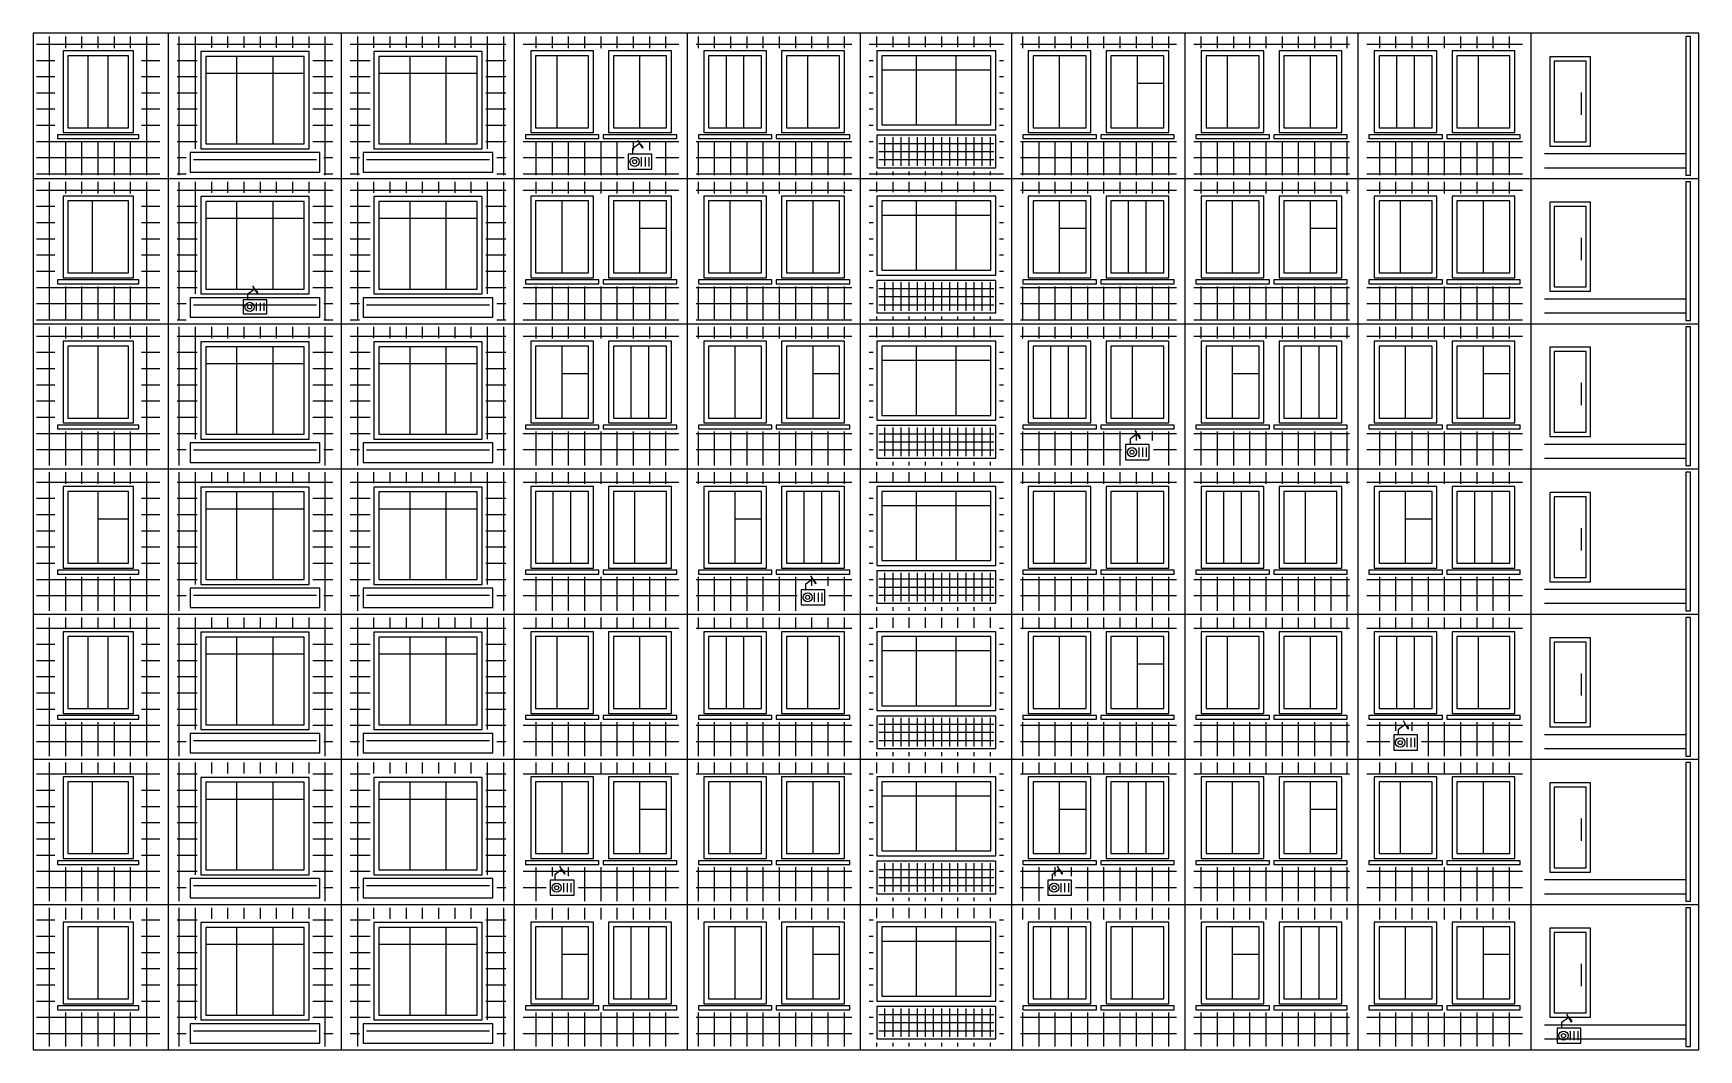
# Model space of a CAD drawing. Header units: millimetres. Extents: x 6 to 314, y 6 to 194.
import ezdxf

# ---------------------------------------------------------------- set-up
doc = ezdxf.new("R2010")
doc.units = ezdxf.units.MM
doc.layers.add('DETALI', color=5, linetype='Continuous')
doc.layers.add('KONTUR', color=1, linetype='Continuous')

msp = doc.modelspace()

# ---------------------------------------------------------------- linework, layer by layer
at = {"layer": 'DETALI'}
for p, q in [((6.6, 192), (29.4, 192)), ((9, 167.74), (9, 193.4)), ((12, 191.24), (12, 193.4)), ((15, 191.24), (15, 193.4)), ((18, 191.24), (18, 193.4)), ((21, 191.24), (21, 193.4)), ((24, 191.24), (24, 193.4)), ((27, 167.74), (27, 193.4)), ((32.6, 192), (61.4, 192)), ((33, 167.74), (33, 193.4)), ((36, 172.64), (36, 193.4)), ((39, 191.34), (39, 193.4)), ((42, 191.34), (42, 193.4)), ((45, 191.34), (45, 193.4)), ((48, 191.34), (48, 193.4)), ((51, 191.34), (51, 193.4)), ((54, 191.34), (54, 193.4)), ((57, 191.34), (57, 193.4)), ((60, 167.74), (60, 193.4)), ((64.6, 192), (93.4, 192)), ((66, 167.74), (66, 193.4)), ((69, 191.34), (69, 193.4)), ((72, 191.34), (72, 193.4)), ((75, 191.34), (75, 193.4)), ((78, 191.34), (78, 193.4)), ((81, 191.34), (81, 193.4)), ((84, 191.34), (84, 193.4)), ((87, 191.34), (87, 193.4)), ((90, 172.64), (90, 193.4)), ((93, 167.74), (93, 193.4)), ((96.6, 192), (125.4, 192)), ((99, 191.24), (99, 193.4)), ((102, 191.24), (102, 193.4)), ((105, 191.24), (105, 193.4)), ((108, 191.24), (108, 193.4)), ((111, 191.24), (111, 193.4)), ((114, 191.24), (114, 193.4)), ((117, 191.24), (117, 193.4)), ((120, 191.24), (120, 193.4)), ((123, 191.24), (123, 193.4)), ((128.6, 192), (157.4, 192)), ((129, 191.24), (129, 193.4)), ((132, 191.24), (132, 193.4)), ((135, 191.24), (135, 193.4)), ((138, 191.24), (138, 193.4)), ((141, 191.24), (141, 193.4)), ((144, 191.24), (144, 193.4)), ((147, 191.24), (147, 193.4)), ((150, 191.24), (150, 193.4)), ((153, 191.24), (153, 193.4)), ((156, 191.24), (156, 193.4)), ((160.6, 192), (185.4, 192)), ((162, 191.44), (162, 193.4)), ((165, 191.44), (165, 193.4)), ((168, 191.44), (168, 193.4)), ((171, 191.44), (171, 193.4)), ((174, 191.44), (174, 193.4)), ((177, 191.44), (177, 193.4)), ((180, 191.44), (180, 193.4)), ((183, 191.44), (183, 193.4)), ((188.6, 192), (217.4, 192)), ((189, 191.24), (189, 193.4)), ((192, 191.24), (192, 193.4)), ((195, 191.24), (195, 193.4)), ((198, 191.24), (198, 193.4)), ((201, 191.24), (201, 193.4)), ((204, 191.24), (204, 193.4)), ((207, 191.24), (207, 193.4)), ((210, 191.24), (210, 193.4)), ((213, 191.24), (213, 193.4)), ((216, 191.24), (216, 193.4)), ((220.6, 192), (249.4, 192)), ((222, 191.24), (222, 193.4)), ((225, 191.24), (225, 193.4)), ((228, 191.24), (228, 193.4)), ((231, 191.24), (231, 193.4)), ((234, 191.24), (234, 193.4)), ((237, 191.24), (237, 193.4)), ((240, 191.24), (240, 193.4)), ((243, 191.24), (243, 193.4)), ((246, 191.24), (246, 193.4)), ((249, 191.24), (249, 193.4)), ((252.6, 192), (281.4, 192)), ((255, 191.24), (255, 193.4)), ((258, 191.24), (258, 193.4)), ((261, 191.24), (261, 193.4)), ((264, 191.24), (264, 193.4)), ((267, 191.24), (267, 193.4)), ((270, 191.24), (270, 193.4)), ((273, 191.24), (273, 193.4)), ((276, 191.24), (276, 193.4)), ((279, 191.24), (279, 193.4)), ((6.6, 189), (10, 189)), ((16.13, 176.54), (16.13, 189.84)), ((19.87, 176.54), (19.87, 189.84)), ((26, 189), (29.4, 189)), ((32.6, 189), (36.3, 189)), ((43.67, 173.54), (43.67, 189.74)), ((50.33, 173.54), (50.33, 189.74)), ((57.7, 189), (61.4, 189)), ((64.6, 189), (68.3, 189)), ((75.67, 173.54), (75.67, 189.74)), ((82.33, 173.54), (82.33, 189.74)), ((89.7, 189), (93.4, 189)), ((102.87, 176.54), (102.87, 189.84)), ((118.2, 176.54), (118.2, 189.84)), ((134.17, 176.54), (134.17, 189.84)), ((137.43, 176.54), (137.43, 189.84)), ((149.27, 176.54), (149.27, 189.84)), ((160.6, 189), (161.3, 189)), ((169.33, 177.04), (169.33, 189.84)), ((176.67, 177.04), (176.67, 189.84)), ((184.7, 189), (185.4, 189)), ((195.8, 176.54), (195.8, 189.84)), ((210.2, 176.54), (210.2, 189.84)), ((226.87, 176.54), (226.87, 189.84)), ((242.2, 176.54), (242.2, 189.84)), ((258.17, 176.54), (258.17, 189.84)), ((261.43, 176.54), (261.43, 189.84)), ((273.27, 176.54), (273.27, 189.84)), ((6.6, 186), (10, 186)), ((26, 186), (29.4, 186)), ((32.6, 186), (36.3, 186)), ((37.9, 186.64), (56.1, 186.64)), ((57.7, 186), (61.4, 186)), ((64.6, 186), (68.3, 186)), ((69.9, 186.64), (88.1, 186.64)), ((89.7, 186), (93.4, 186)), ((160.6, 186), (161.3, 186)), ((162.9, 187.24), (183.1, 187.24)), ((184.7, 186), (185.4, 186)), ((6.6, 183), (10, 183)), ((26, 183), (29.4, 183)), ((32.6, 183), (36.3, 183)), ((57.7, 183), (61.4, 183)), ((64.6, 183), (68.3, 183)), ((89.7, 183), (93.4, 183)), ((160.6, 183), (161.3, 183)), ((184.7, 183), (185.4, 183)), ((210.2, 184.79), (215.1, 184.79)), ((292.3, 178.92), (292.3, 183.04)), ((6.6, 180), (10, 180)), ((26, 180), (29.4, 180)), ((32.6, 180), (36.3, 180)), ((57.7, 180), (61.4, 180)), ((64.6, 180), (68.3, 180)), ((89.7, 180), (93.4, 180)), ((160.6, 180), (161.3, 180)), ((184.7, 180), (185.4, 180)), ((6.6, 177), (10, 177)), ((26, 177), (29.4, 177)), ((32.6, 177), (36.3, 177)), ((57.7, 177), (61.4, 177)), ((64.6, 177), (68.3, 177)), ((89.7, 177), (93.4, 177)), ((160.6, 177), (161.3, 177)), ((184.7, 177), (185.4, 177)), ((6.6, 174), (29.4, 174)), ((12, 167.74), (12, 174.04)), ((15, 167.74), (15, 174.04)), ((18, 167.74), (18, 174.04)), ((21, 167.74), (21, 174.04)), ((24, 167.74), (24, 174.04)), ((32.6, 174), (36.3, 174)), ((57.7, 174), (61.4, 174)), ((64.6, 174), (68.3, 174)), ((89.7, 174), (93.4, 174)), ((96.6, 174), (125.4, 174)), ((99, 167.74), (99, 174.04)), ((102, 167.74), (102, 174.04)), ((105, 167.74), (105, 174.04)), ((108, 167.74), (108, 174.04)), ((111, 167.74), (111, 174.04)), ((114, 167.74), (114, 174.04)), ((117, 172.39), (117, 174.04)), ((120, 172.39), (120, 174.04)), ((123, 167.74), (123, 174.04)), ((128.6, 174), (157.4, 174)), ((129, 167.74), (129, 174.04)), ((132, 167.74), (132, 174.04)), ((135, 167.74), (135, 174.04)), ((138, 167.74), (138, 174.04)), ((141, 167.74), (141, 174.04)), ((144, 167.74), (144, 174.04)), ((147, 167.74), (147, 174.04)), ((150, 167.74), (150, 174.04)), ((153, 167.74), (153, 174.04)), ((156, 167.74), (156, 174.04)), ((160.6, 174), (161.3, 174)), ((162.35, 173.64), (183.65, 173.64)), ((163.5, 169.49), (163.5, 174.79)), ((165, 169.49), (165, 174.79)), ((166.5, 169.49), (166.5, 174.79)), ((168, 169.49), (168, 174.79)), ((169.5, 169.49), (169.5, 174.79)), ((171, 169.49), (171, 174.79)), ((172.5, 169.49), (172.5, 174.79)), ((174, 169.49), (174, 174.79)), ((175.5, 169.49), (175.5, 174.79)), ((177, 169.49), (177, 174.79)), ((178.5, 169.49), (178.5, 174.79)), ((180, 169.49), (180, 174.79)), ((181.5, 169.49), (181.5, 174.79)), ((183, 169.49), (183, 174.79)), ((184.7, 174), (185.4, 174)), ((188.6, 174), (217.4, 174)), ((189, 167.74), (189, 174.04)), ((192, 167.74), (192, 174.04)), ((195, 167.74), (195, 174.04)), ((198, 167.74), (198, 174.04)), ((201, 167.74), (201, 174.04)), ((204, 167.74), (204, 174.04)), ((207, 167.74), (207, 174.04)), ((210, 167.74), (210, 174.04)), ((213, 167.74), (213, 174.04)), ((216, 167.74), (216, 174.04)), ((220.6, 174), (249.4, 174)), ((222, 167.74), (222, 174.04)), ((225, 167.74), (225, 174.04)), ((228, 167.74), (228, 174.04)), ((231, 167.74), (231, 174.04)), ((234, 167.74), (234, 174.04)), ((237, 167.74), (237, 174.04)), ((240, 167.74), (240, 174.04)), ((243, 167.74), (243, 174.04)), ((246, 167.74), (246, 174.04)), ((249, 167.74), (249, 174.04)), ((252.6, 174), (281.4, 174)), ((255, 167.74), (255, 174.04)), ((258, 167.74), (258, 174.04)), ((261, 167.74), (261, 174.04)), ((264, 167.74), (264, 174.04)), ((267, 167.74), (267, 174.04)), ((270, 167.74), (270, 174.04)), ((273, 167.74), (273, 174.04)), ((276, 167.74), (276, 174.04)), ((279, 167.74), (279, 174.04)), ((6.6, 171), (29.4, 171)), ((32.6, 171), (34.3, 171)), ((35.6, 170.64), (58.4, 170.64)), ((59.7, 171), (61.4, 171)), ((64.6, 171), (66.3, 171)), ((67.6, 170.64), (90.4, 170.64)), ((91.7, 171), (93.4, 171)), ((96.6, 171), (115.25, 171)), ((118.5, 169.39), (118.5, 171.09)), ((119.2, 169.39), (119.2, 171.09)), ((119.9, 169.39), (119.9, 171.09)), ((121.15, 171), (125.4, 171)), ((128.6, 171), (157.4, 171)), ((160.6, 171), (161.3, 171)), ((162.35, 172.14), (183.65, 172.14)), ((162.35, 170.64), (183.65, 170.64)), ((184.7, 171), (185.4, 171)), ((188.6, 171), (217.4, 171)), ((220.6, 171), (249.4, 171)), ((252.6, 171), (281.4, 171)), ((6.6, 168), (29.4, 168)), ((9, 140.89), (9, 166.54)), ((12, 164.39), (12, 166.54)), ((15, 164.39), (15, 166.54)), ((18, 164.39), (18, 166.54)), ((21, 164.39), (21, 166.54)), ((24, 164.39), (24, 166.54)), ((27, 140.89), (27, 166.54)), ((32.6, 168), (34.3, 168)), ((33, 140.89), (33, 166.54)), ((36, 145.79), (36, 166.54)), ((39, 164.49), (39, 166.54)), ((42, 164.49), (42, 166.54)), ((45, 164.49), (45, 166.54)), ((48, 164.49), (48, 166.54)), ((51, 164.49), (51, 166.54)), ((54, 164.49), (54, 166.54)), ((57, 164.49), (57, 166.54)), ((59.7, 168), (61.4, 168)), ((60, 140.89), (60, 166.54)), ((64.6, 168), (66.3, 168)), ((66, 140.89), (66, 166.54)), ((69, 164.49), (69, 166.54)), ((72, 164.49), (72, 166.54)), ((75, 164.49), (75, 166.54)), ((78, 164.49), (78, 166.54)), ((81, 164.49), (81, 166.54)), ((84, 164.49), (84, 166.54)), ((87, 164.49), (87, 166.54)), ((90, 145.79), (90, 166.54)), ((91.7, 168), (93.4, 168)), ((93, 140.89), (93, 166.54)), ((96.6, 168), (125.4, 168)), ((99, 164.39), (99, 166.54)), ((102, 164.39), (102, 166.54)), ((105, 164.39), (105, 166.54)), ((108, 164.39), (108, 166.54)), ((111, 164.39), (111, 166.54)), ((114, 164.39), (114, 166.54)), ((117, 164.39), (117, 166.54)), ((120, 164.39), (120, 166.54)), ((123, 164.39), (123, 166.54)), ((128.6, 168), (157.4, 168)), ((129, 164.39), (129, 166.54)), ((132, 164.39), (132, 166.54)), ((135, 164.39), (135, 166.54)), ((138, 164.39), (138, 166.54)), ((141, 164.39), (141, 166.54)), ((144, 164.39), (144, 166.54)), ((147, 164.39), (147, 166.54)), ((150, 164.39), (150, 166.54)), ((153, 164.39), (153, 166.54)), ((156, 164.39), (156, 166.54)), ((160.6, 168), (185.4, 168)), ((162, 167.74), (162, 168.44)), ((162, 164.59), (162, 166.54)), ((165, 167.74), (165, 168.44)), ((165, 164.59), (165, 166.54)), ((168, 167.74), (168, 168.44)), ((168, 164.59), (168, 166.54)), ((171, 167.74), (171, 168.44)), ((171, 164.59), (171, 166.54)), ((174, 167.74), (174, 168.44)), ((174, 164.59), (174, 166.54)), ((177, 167.74), (177, 168.44)), ((177, 164.59), (177, 166.54)), ((180, 167.74), (180, 168.44)), ((180, 164.59), (180, 166.54)), ((183, 167.74), (183, 168.44)), ((183, 164.59), (183, 166.54)), ((188.6, 168), (217.4, 168)), ((189, 164.39), (189, 166.54)), ((192, 164.39), (192, 166.54)), ((195, 164.39), (195, 166.54)), ((198, 164.39), (198, 166.54)), ((201, 164.39), (201, 166.54)), ((204, 164.39), (204, 166.54)), ((207, 164.39), (207, 166.54)), ((210, 164.39), (210, 166.54)), ((213, 164.39), (213, 166.54)), ((216, 164.39), (216, 166.54)), ((220.6, 168), (249.4, 168)), ((222, 164.39), (222, 166.54)), ((225, 164.39), (225, 166.54)), ((228, 164.39), (228, 166.54)), ((231, 164.39), (231, 166.54)), ((234, 164.39), (234, 166.54)), ((237, 164.39), (237, 166.54)), ((240, 164.39), (240, 166.54)), ((243, 164.39), (243, 166.54)), ((246, 164.39), (246, 166.54)), ((249, 164.39), (249, 166.54)), ((252.6, 168), (281.4, 168)), ((255, 164.39), (255, 166.54)), ((258, 164.39), (258, 166.54)), ((261, 164.39), (261, 166.54)), ((264, 164.39), (264, 166.54)), ((267, 164.39), (267, 166.54)), ((270, 164.39), (270, 166.54)), ((273, 164.39), (273, 166.54)), ((276, 164.39), (276, 166.54)), ((279, 164.39), (279, 166.54)), ((6.6, 165), (29.4, 165)), ((32.6, 165), (61.4, 165)), ((64.6, 165), (93.4, 165)), ((96.6, 165), (125.4, 165)), ((128.6, 165), (157.4, 165)), ((160.6, 165), (185.4, 165)), ((188.6, 165), (217.4, 165)), ((220.6, 165), (249.4, 165)), ((252.6, 165), (281.4, 165)), ((6.6, 162), (10, 162)), ((16.96, 149.69), (16.96, 162.99)), ((26, 162), (29.4, 162)), ((32.6, 162), (36.3, 162)), ((43.67, 146.69), (43.67, 162.89)), ((50.33, 146.69), (50.33, 162.89)), ((57.7, 162), (61.4, 162)), ((64.6, 162), (68.3, 162)), ((75.67, 146.69), (75.67, 162.89)), ((82.33, 146.69), (82.33, 162.89)), ((89.7, 162), (93.4, 162)), ((103.8, 149.69), (103.8, 162.99)), ((118.2, 149.69), (118.2, 162.99)), ((134.87, 149.69), (134.87, 162.99)), ((150.2, 149.69), (150.2, 162.99)), ((160.6, 162), (161.3, 162)), ((162.9, 160.39), (183.1, 160.39)), ((169.33, 150.19), (169.33, 162.99)), ((176.67, 150.19), (176.67, 162.99)), ((184.7, 162), (185.4, 162)), ((195.8, 149.69), (195.8, 162.99)), ((208.57, 149.69), (208.57, 162.99)), ((211.83, 149.69), (211.83, 162.99)), ((227.8, 149.69), (227.8, 162.99)), ((242.2, 149.69), (242.2, 162.99)), ((258.87, 149.69), (258.87, 162.99)), ((274.2, 149.69), (274.2, 162.99)), ((6.6, 159), (10, 159)), ((26, 159), (29.4, 159)), ((32.6, 159), (36.3, 159)), ((37.9, 159.79), (56.1, 159.79)), ((57.7, 159), (61.4, 159)), ((64.6, 159), (68.3, 159)), ((69.9, 159.79), (88.1, 159.79)), ((89.7, 159), (93.4, 159)), ((118.2, 157.93), (123.1, 157.93)), ((160.6, 159), (161.3, 159)), ((184.7, 159), (185.4, 159)), ((195.8, 157.93), (200.7, 157.93)), ((242.2, 157.93), (247.1, 157.93)), ((6.6, 156), (10, 156)), ((26, 156), (29.4, 156)), ((32.6, 156), (36.3, 156)), ((57.7, 156), (61.4, 156)), ((64.6, 156), (68.3, 156)), ((89.7, 156), (93.4, 156)), ((160.6, 156), (161.3, 156)), ((184.7, 156), (185.4, 156)), ((292.3, 152.06), (292.3, 156.19)), ((6.6, 153), (10, 153)), ((26, 153), (29.4, 153)), ((32.6, 153), (36.3, 153)), ((57.7, 153), (61.4, 153)), ((64.6, 153), (68.3, 153)), ((89.7, 153), (93.4, 153)), ((160.6, 153), (161.3, 153)), ((184.7, 153), (185.4, 153)), ((6.6, 150), (10, 150)), ((26, 150), (29.4, 150)), ((32.6, 150), (36.3, 150)), ((57.7, 150), (61.4, 150)), ((64.6, 150), (68.3, 150)), ((89.7, 150), (93.4, 150)), ((160.6, 150), (161.3, 150)), ((163.5, 142.64), (163.5, 147.94)), ((165, 142.64), (165, 147.94)), ((166.5, 142.64), (166.5, 147.94)), ((168, 142.64), (168, 147.94)), ((169.5, 142.64), (169.5, 147.94)), ((171, 142.64), (171, 147.94)), ((172.5, 142.64), (172.5, 147.94)), ((174, 142.64), (174, 147.94)), ((175.5, 142.64), (175.5, 147.94)), ((177, 142.64), (177, 147.94)), ((178.5, 142.64), (178.5, 147.94)), ((180, 142.64), (180, 147.94)), ((181.5, 142.64), (181.5, 147.94)), ((183, 142.64), (183, 147.94)), ((184.7, 150), (185.4, 150)), ((6.6, 147), (29.4, 147)), ((12, 140.89), (12, 147.19)), ((15, 140.89), (15, 147.19)), ((18, 140.89), (18, 147.19)), ((21, 140.89), (21, 147.19)), ((24, 140.89), (24, 147.19)), ((32.6, 147), (36.3, 147)), ((57.7, 147), (61.4, 147)), ((64.6, 147), (68.3, 147)), ((89.7, 147), (93.4, 147)), ((96.6, 147), (125.4, 147)), ((99, 140.89), (99, 147.19)), ((102, 140.89), (102, 147.19)), ((105, 140.89), (105, 147.19)), ((108, 140.89), (108, 147.19)), ((111, 140.89), (111, 147.19)), ((114, 140.89), (114, 147.19)), ((117, 140.89), (117, 147.19)), ((120, 140.89), (120, 147.19)), ((123, 140.89), (123, 147.19)), ((128.6, 147), (157.4, 147)), ((129, 140.89), (129, 147.19)), ((132, 140.89), (132, 147.19)), ((135, 140.89), (135, 147.19)), ((138, 140.89), (138, 147.19)), ((141, 140.89), (141, 147.19)), ((144, 140.89), (144, 147.19)), ((147, 140.89), (147, 147.19)), ((150, 140.89), (150, 147.19)), ((153, 140.89), (153, 147.19)), ((156, 140.89), (156, 147.19)), ((160.6, 147), (161.3, 147)), ((162.35, 146.79), (183.65, 146.79)), ((162.35, 145.29), (183.65, 145.29)), ((184.7, 147), (185.4, 147)), ((188.6, 147), (217.4, 147)), ((189, 140.89), (189, 147.19)), ((192, 140.89), (192, 147.19)), ((195, 140.89), (195, 147.19)), ((198, 140.89), (198, 147.19)), ((201, 140.89), (201, 147.19)), ((204, 140.89), (204, 147.19)), ((207, 140.89), (207, 147.19)), ((210, 140.89), (210, 147.19)), ((213, 140.89), (213, 147.19)), ((216, 140.89), (216, 147.19)), ((220.6, 147), (249.4, 147)), ((222, 140.89), (222, 147.19)), ((225, 140.89), (225, 147.19)), ((228, 140.89), (228, 147.19)), ((231, 140.89), (231, 147.19)), ((234, 140.89), (234, 147.19)), ((237, 140.89), (237, 147.19)), ((240, 140.89), (240, 147.19)), ((243, 140.89), (243, 147.19)), ((246, 140.89), (246, 147.19)), ((249, 140.89), (249, 147.19)), ((252.6, 147), (281.4, 147)), ((255, 140.89), (255, 147.19)), ((258, 140.89), (258, 147.19)), ((261, 140.89), (261, 147.19)), ((264, 140.89), (264, 147.19)), ((267, 140.89), (267, 147.19)), ((270, 140.89), (270, 147.19)), ((273, 140.89), (273, 147.19)), ((276, 140.89), (276, 147.19)), ((279, 140.89), (279, 147.19)), ((6.6, 144), (29.4, 144)), ((32.6, 144), (34.3, 144)), ((35.6, 143.79), (58.4, 143.79)), ((47.3, 142.64), (47.3, 144.14)), ((48, 142.64), (48, 144.14)), ((48.7, 142.64), (48.7, 144.14)), ((59.7, 144), (61.4, 144)), ((64.6, 144), (66.3, 144)), ((67.6, 143.79), (90.4, 143.79)), ((91.7, 144), (93.4, 144)), ((96.6, 144), (125.4, 144)), ((128.6, 144), (157.4, 144)), ((160.6, 144), (161.3, 144)), ((162.35, 143.79), (183.65, 143.79)), ((184.7, 144), (185.4, 144)), ((188.6, 144), (217.4, 144)), ((220.6, 144), (249.4, 144)), ((252.6, 144), (281.4, 144)), ((6.6, 141), (29.4, 141)), ((9, 114.03), (9, 139.69)), ((12, 137.53), (12, 139.69)), ((15, 137.53), (15, 139.69)), ((18, 137.53), (18, 139.69)), ((21, 137.53), (21, 139.69)), ((24, 137.53), (24, 139.69)), ((27, 114.03), (27, 139.69)), ((32.6, 141), (34.3, 141)), ((33, 114.03), (33, 139.69)), ((36, 118.93), (36, 139.69)), ((39, 137.63), (39, 139.69)), ((42, 137.63), (42, 139.69)), ((45, 137.63), (45, 139.69)), ((48, 137.63), (48, 139.69)), ((51, 137.63), (51, 139.69)), ((54, 137.63), (54, 139.69)), ((57, 137.63), (57, 139.69)), ((59.7, 141), (61.4, 141)), ((60, 114.03), (60, 139.69)), ((64.6, 141), (66.3, 141)), ((66, 114.03), (66, 139.69)), ((69, 137.63), (69, 139.69)), ((72, 137.63), (72, 139.69)), ((75, 137.63), (75, 139.69)), ((78, 137.63), (78, 139.69)), ((81, 137.63), (81, 139.69)), ((84, 137.63), (84, 139.69)), ((87, 137.63), (87, 139.69)), ((90, 118.93), (90, 139.69)), ((91.7, 141), (93.4, 141)), ((93, 114.03), (93, 139.69)), ((96.6, 141), (125.4, 141)), ((99, 137.53), (99, 139.69)), ((102, 137.53), (102, 139.69)), ((105, 137.53), (105, 139.69)), ((108, 137.53), (108, 139.69)), ((111, 137.53), (111, 139.69)), ((114, 137.53), (114, 139.69)), ((117, 137.53), (117, 139.69)), ((120, 137.53), (120, 139.69)), ((123, 137.53), (123, 139.69)), ((128.6, 141), (157.4, 141)), ((129, 137.53), (129, 139.69)), ((132, 137.53), (132, 139.69)), ((135, 137.53), (135, 139.69)), ((138, 137.53), (138, 139.69)), ((141, 137.53), (141, 139.69)), ((144, 137.53), (144, 139.69)), ((147, 137.53), (147, 139.69)), ((150, 137.53), (150, 139.69)), ((153, 137.53), (153, 139.69)), ((156, 137.53), (156, 139.69)), ((160.6, 141), (185.4, 141)), ((162, 140.89), (162, 141.59)), ((162, 137.73), (162, 139.69)), ((165, 140.89), (165, 141.59)), ((165, 137.73), (165, 139.69)), ((168, 140.89), (168, 141.59)), ((168, 137.73), (168, 139.69)), ((171, 140.89), (171, 141.59)), ((171, 137.73), (171, 139.69)), ((174, 140.89), (174, 141.59)), ((174, 137.73), (174, 139.69)), ((177, 140.89), (177, 141.59)), ((177, 137.73), (177, 139.69)), ((180, 140.89), (180, 141.59)), ((180, 137.73), (180, 139.69)), ((183, 140.89), (183, 141.59)), ((183, 137.73), (183, 139.69)), ((188.6, 141), (217.4, 141)), ((189, 137.53), (189, 139.69)), ((192, 137.53), (192, 139.69)), ((195, 137.53), (195, 139.69)), ((198, 137.53), (198, 139.69)), ((201, 137.53), (201, 139.69)), ((204, 137.53), (204, 139.69)), ((207, 137.53), (207, 139.69)), ((210, 137.53), (210, 139.69)), ((213, 137.53), (213, 139.69)), ((216, 137.53), (216, 139.69)), ((220.6, 141), (249.4, 141)), ((222, 137.53), (222, 139.69)), ((225, 137.53), (225, 139.69)), ((228, 137.53), (228, 139.69)), ((231, 137.53), (231, 139.69)), ((234, 137.53), (234, 139.69)), ((237, 137.53), (237, 139.69)), ((240, 137.53), (240, 139.69)), ((243, 137.53), (243, 139.69)), ((246, 137.53), (246, 139.69)), ((249, 137.53), (249, 139.69)), ((252.6, 141), (281.4, 141)), ((255, 137.53), (255, 139.69)), ((258, 137.53), (258, 139.69)), ((261, 137.53), (261, 139.69)), ((264, 137.53), (264, 139.69)), ((267, 137.53), (267, 139.69)), ((270, 137.53), (270, 139.69)), ((273, 137.53), (273, 139.69)), ((276, 137.53), (276, 139.69)), ((279, 137.53), (279, 139.69)), ((6.6, 138), (29.4, 138)), ((18, 122.83), (18, 136.13)), ((32.6, 138), (61.4, 138)), ((43.67, 119.83), (43.67, 136.03)), ((50.33, 119.83), (50.33, 136.03)), ((64.6, 138), (93.4, 138)), ((75.67, 119.83), (75.67, 136.03)), ((82.33, 119.83), (82.33, 136.03)), ((96.6, 138), (125.4, 138)), ((103.8, 122.83), (103.8, 136.13)), ((116.57, 122.83), (116.57, 136.13)), ((119.83, 122.83), (119.83, 136.13)), ((128.6, 138), (157.4, 138)), ((135.8, 122.83), (135.8, 136.13)), ((150.2, 122.83), (150.2, 136.13)), ((160.6, 138), (185.4, 138)), ((169.33, 123.33), (169.33, 136.13)), ((176.67, 123.33), (176.67, 136.13)), ((188.6, 138), (217.4, 138)), ((194.17, 122.83), (194.17, 136.13)), ((197.43, 122.83), (197.43, 136.13)), ((209.27, 122.83), (209.27, 136.13)), ((220.6, 138), (249.4, 138)), ((227.8, 122.83), (227.8, 136.13)), ((240.57, 122.83), (240.57, 136.13)), ((243.83, 122.83), (243.83, 136.13)), ((252.6, 138), (281.4, 138)), ((259.8, 122.83), (259.8, 136.13)), ((274.2, 122.83), (274.2, 136.13)), ((6.6, 135), (10, 135)), ((26, 135), (29.4, 135)), ((32.6, 135), (36.3, 135)), ((37.9, 132.93), (56.1, 132.93)), ((57.7, 135), (61.4, 135)), ((64.6, 135), (68.3, 135)), ((69.9, 132.93), (88.1, 132.93)), ((89.7, 135), (93.4, 135)), ((160.6, 135), (161.3, 135)), ((162.9, 133.53), (183.1, 133.53)), ((184.7, 135), (185.4, 135)), ((6.6, 132), (10, 132)), ((26, 132), (29.4, 132)), ((32.6, 132), (36.3, 132)), ((57.7, 132), (61.4, 132)), ((64.6, 132), (68.3, 132)), ((89.7, 132), (93.4, 132)), ((103.8, 131.07), (108.7, 131.07)), ((150.2, 131.07), (155.1, 131.07)), ((160.6, 132), (161.3, 132)), ((184.7, 132), (185.4, 132)), ((227.8, 131.07), (232.7, 131.07)), ((274.2, 131.07), (279.1, 131.07)), ((6.6, 129), (10, 129)), ((26, 129), (29.4, 129)), ((32.6, 129), (36.3, 129)), ((57.7, 129), (61.4, 129)), ((64.6, 129), (68.3, 129)), ((89.7, 129), (93.4, 129)), ((160.6, 129), (161.3, 129)), ((184.7, 129), (185.4, 129)), ((292.3, 125.2), (292.3, 129.33)), ((6.6, 126), (10, 126)), ((26, 126), (29.4, 126)), ((32.6, 126), (36.3, 126)), ((57.7, 126), (61.4, 126)), ((64.6, 126), (68.3, 126)), ((89.7, 126), (93.4, 126)), ((160.6, 126), (161.3, 126)), ((184.7, 126), (185.4, 126)), ((6.6, 123), (10, 123)), ((12, 114.03), (12, 120.33)), ((15, 114.03), (15, 120.33)), ((18, 114.03), (18, 120.33)), ((21, 114.03), (21, 120.33)), ((24, 114.03), (24, 120.33)), ((26, 123), (29.4, 123)), ((32.6, 123), (36.3, 123)), ((57.7, 123), (61.4, 123)), ((64.6, 123), (68.3, 123)), ((89.7, 123), (93.4, 123)), ((99, 114.03), (99, 120.33)), ((102, 114.03), (102, 120.33)), ((105, 114.03), (105, 120.33)), ((108, 114.03), (108, 120.33)), ((111, 114.03), (111, 120.33)), ((114, 114.03), (114, 120.33)), ((117, 114.03), (117, 120.33)), ((120, 114.03), (120, 120.33)), ((123, 114.03), (123, 120.33)), ((129, 114.03), (129, 120.33)), ((132, 114.03), (132, 120.33)), ((135, 114.03), (135, 120.33)), ((138, 114.03), (138, 120.33)), ((141, 114.03), (141, 120.33)), ((144, 114.03), (144, 120.33)), ((147, 114.03), (147, 120.33)), ((150, 114.03), (150, 120.33)), ((153, 114.03), (153, 120.33)), ((156, 114.03), (156, 120.33)), ((160.6, 123), (161.3, 123)), ((163.5, 115.78), (163.5, 121.08)), ((165, 115.78), (165, 121.08)), ((166.5, 115.78), (166.5, 121.08)), ((168, 115.78), (168, 121.08)), ((169.5, 115.78), (169.5, 121.08)), ((171, 115.78), (171, 121.08)), ((172.5, 115.78), (172.5, 121.08)), ((174, 115.78), (174, 121.08)), ((175.5, 115.78), (175.5, 121.08)), ((177, 115.78), (177, 121.08)), ((178.5, 115.78), (178.5, 121.08)), ((180, 115.78), (180, 121.08)), ((181.5, 115.78), (181.5, 121.08)), ((183, 115.78), (183, 121.08)), ((184.7, 123), (185.4, 123)), ((189, 114.03), (189, 120.33)), ((192, 114.03), (192, 120.33)), ((195, 114.03), (195, 120.33)), ((198, 114.03), (198, 120.33)), ((201, 114.03), (201, 120.33)), ((204, 114.03), (204, 120.33)), ((207, 114.03), (207, 120.33)), ((210, 118.68), (210, 120.33)), ((213, 118.68), (213, 120.33)), ((216, 114.03), (216, 120.33)), ((222, 114.03), (222, 120.33)), ((225, 114.03), (225, 120.33)), ((228, 114.03), (228, 120.33)), ((231, 114.03), (231, 120.33)), ((234, 114.03), (234, 120.33)), ((237, 114.03), (237, 120.33)), ((240, 114.03), (240, 120.33)), ((243, 114.03), (243, 120.33)), ((246, 114.03), (246, 120.33)), ((249, 114.03), (249, 120.33)), ((255, 114.03), (255, 120.33)), ((258, 114.03), (258, 120.33)), ((261, 114.03), (261, 120.33)), ((264, 114.03), (264, 120.33)), ((267, 114.03), (267, 120.33)), ((270, 114.03), (270, 120.33)), ((273, 114.03), (273, 120.33)), ((276, 114.03), (276, 120.33)), ((279, 114.03), (279, 120.33)), ((6.6, 120), (29.4, 120)), ((32.6, 120), (36.3, 120)), ((57.7, 120), (61.4, 120)), ((64.6, 120), (68.3, 120)), ((89.7, 120), (93.4, 120)), ((96.6, 120), (125.4, 120)), ((128.6, 120), (157.4, 120)), ((160.6, 120), (161.3, 120)), ((162.35, 119.93), (183.65, 119.93)), ((162.35, 118.43), (183.65, 118.43)), ((184.7, 120), (185.4, 120)), ((188.6, 120), (217.4, 120)), ((210.5, 115.68), (210.5, 117.38)), ((211.2, 115.68), (211.2, 117.38)), ((211.9, 115.68), (211.9, 117.38)), ((220.6, 120), (249.4, 120)), ((252.6, 120), (281.4, 120)), ((6.6, 117), (29.4, 117)), ((32.6, 117), (34.3, 117)), ((35.6, 116.93), (58.4, 116.93)), ((59.7, 117), (61.4, 117)), ((64.6, 117), (66.3, 117)), ((67.6, 116.93), (90.4, 116.93)), ((91.7, 117), (93.4, 117)), ((96.6, 117), (125.4, 117)), ((128.6, 117), (157.4, 117)), ((160.6, 117), (161.3, 117)), ((162, 114.03), (162, 114.73)), ((162.35, 116.93), (183.65, 116.93)), ((165, 114.03), (165, 114.73)), ((168, 114.03), (168, 114.73)), ((171, 114.03), (171, 114.73)), ((174, 114.03), (174, 114.73)), ((177, 114.03), (177, 114.73)), ((180, 114.03), (180, 114.73)), ((183, 114.03), (183, 114.73)), ((184.7, 117), (185.4, 117)), ((188.6, 117), (207.25, 117)), ((213.15, 117), (217.4, 117)), ((220.6, 117), (249.4, 117)), ((252.6, 117), (281.4, 117)), ((6.6, 111), (29.4, 111)), ((9, 87.17), (9, 112.83)), ((12, 110.67), (12, 112.83)), ((15, 110.67), (15, 112.83)), ((18, 110.67), (18, 112.83)), ((21, 110.67), (21, 112.83)), ((24, 110.67), (24, 112.83)), ((27, 87.17), (27, 112.83)), ((32.6, 111), (61.4, 111)), ((33, 87.17), (33, 112.83)), ((36, 92.07), (36, 112.83)), ((39, 110.77), (39, 112.83)), ((42, 110.77), (42, 112.83)), ((45, 110.77), (45, 112.83)), ((48, 110.77), (48, 112.83)), ((51, 110.77), (51, 112.83)), ((54, 110.77), (54, 112.83)), ((57, 110.77), (57, 112.83)), ((60, 87.17), (60, 112.83)), ((64.6, 111), (93.4, 111)), ((66, 87.17), (66, 112.83)), ((69, 110.77), (69, 112.83)), ((72, 110.77), (72, 112.83)), ((75, 110.77), (75, 112.83)), ((78, 110.77), (78, 112.83)), ((81, 110.77), (81, 112.83)), ((84, 110.77), (84, 112.83)), ((87, 110.77), (87, 112.83)), ((90, 92.07), (90, 112.83)), ((93, 87.17), (93, 112.83)), ((96.6, 111), (125.4, 111)), ((99, 110.67), (99, 112.83)), ((102, 110.67), (102, 112.83)), ((105, 110.67), (105, 112.83)), ((108, 110.67), (108, 112.83)), ((111, 110.67), (111, 112.83)), ((114, 110.67), (114, 112.83)), ((117, 110.67), (117, 112.83)), ((120, 110.67), (120, 112.83)), ((123, 110.67), (123, 112.83)), ((128.6, 111), (157.4, 111)), ((129, 110.67), (129, 112.83)), ((132, 110.67), (132, 112.83)), ((135, 110.67), (135, 112.83)), ((138, 110.67), (138, 112.83)), ((141, 110.67), (141, 112.83)), ((144, 110.67), (144, 112.83)), ((147, 110.67), (147, 112.83)), ((150, 110.67), (150, 112.83)), ((153, 110.67), (153, 112.83)), ((156, 110.67), (156, 112.83)), ((160.6, 111), (185.4, 111)), ((162, 110.87), (162, 112.83)), ((165, 110.87), (165, 112.83)), ((168, 110.87), (168, 112.83)), ((171, 110.87), (171, 112.83)), ((174, 110.87), (174, 112.83)), ((177, 110.87), (177, 112.83)), ((180, 110.87), (180, 112.83)), ((183, 110.87), (183, 112.83)), ((188.6, 111), (217.4, 111)), ((189, 110.67), (189, 112.83)), ((192, 110.67), (192, 112.83)), ((195, 110.67), (195, 112.83)), ((198, 110.67), (198, 112.83)), ((201, 110.67), (201, 112.83)), ((204, 110.67), (204, 112.83)), ((207, 110.67), (207, 112.83)), ((210, 110.67), (210, 112.83)), ((213, 110.67), (213, 112.83)), ((216, 110.67), (216, 112.83)), ((220.6, 111), (249.4, 111)), ((222, 110.67), (222, 112.83)), ((225, 110.67), (225, 112.83)), ((228, 110.67), (228, 112.83)), ((231, 110.67), (231, 112.83)), ((234, 110.67), (234, 112.83)), ((237, 110.67), (237, 112.83)), ((240, 110.67), (240, 112.83)), ((243, 110.67), (243, 112.83)), ((246, 110.67), (246, 112.83)), ((249, 110.67), (249, 112.83)), ((252.6, 111), (281.4, 111)), ((255, 110.67), (255, 112.83)), ((258, 110.67), (258, 112.83)), ((261, 110.67), (261, 112.83)), ((264, 110.67), (264, 112.83)), ((267, 110.67), (267, 112.83)), ((270, 110.67), (270, 112.83)), ((273, 110.67), (273, 112.83)), ((276, 110.67), (276, 112.83)), ((279, 110.67), (279, 112.83)), ((6.6, 108), (10, 108)), ((18, 95.97), (18, 109.27)), ((26, 108), (29.4, 108)), ((32.6, 108), (36.3, 108)), ((43.67, 92.97), (43.67, 109.17)), ((50.33, 92.97), (50.33, 109.17)), ((57.7, 108), (61.4, 108)), ((64.6, 108), (68.3, 108)), ((75.67, 92.97), (75.67, 109.17)), ((82.33, 92.97), (82.33, 109.17)), ((89.7, 108), (93.4, 108)), ((102.17, 95.97), (102.17, 109.27)), ((105.43, 95.97), (105.43, 109.27)), ((117.27, 95.97), (117.27, 109.27)), ((135.8, 95.97), (135.8, 109.27)), ((148.57, 95.97), (148.57, 109.27)), ((151.83, 95.97), (151.83, 109.27)), ((160.6, 108), (161.3, 108)), ((169.33, 96.47), (169.33, 109.27)), ((176.67, 96.47), (176.67, 109.27)), ((184.7, 108), (185.4, 108)), ((194.87, 95.97), (194.87, 109.27)), ((210.2, 95.97), (210.2, 109.27)), ((226.17, 95.97), (226.17, 109.27)), ((229.43, 95.97), (229.43, 109.27)), ((241.27, 95.97), (241.27, 109.27)), ((259.8, 95.97), (259.8, 109.27)), ((272.57, 95.97), (272.57, 109.27)), ((275.83, 95.97), (275.83, 109.27)), ((6.6, 105), (10, 105)), ((26, 105), (29.4, 105)), ((32.6, 105), (36.3, 105)), ((37.9, 106.07), (56.1, 106.07)), ((57.7, 105), (61.4, 105)), ((64.6, 105), (68.3, 105)), ((69.9, 106.07), (88.1, 106.07)), ((89.7, 105), (93.4, 105)), ((160.6, 105), (161.3, 105)), ((162.9, 106.67), (183.1, 106.67)), ((184.7, 105), (185.4, 105)), ((6.6, 102), (10, 102)), ((18, 104.22), (23.6, 104.22)), ((26, 102), (29.4, 102)), ((32.6, 102), (36.3, 102)), ((57.7, 102), (61.4, 102)), ((64.6, 102), (68.3, 102)), ((89.7, 102), (93.4, 102)), ((135.8, 104.22), (140.7, 104.22)), ((160.6, 102), (161.3, 102)), ((184.7, 102), (185.4, 102)), ((259.8, 104.22), (264.7, 104.22)), ((292.3, 98.35), (292.3, 102.47)), ((6.6, 99), (10, 99)), ((26, 99), (29.4, 99)), ((32.6, 99), (36.3, 99)), ((57.7, 99), (61.4, 99)), ((64.6, 99), (68.3, 99)), ((89.7, 99), (93.4, 99)), ((160.6, 99), (161.3, 99)), ((184.7, 99), (185.4, 99)), ((6.6, 96), (10, 96)), ((26, 96), (29.4, 96)), ((32.6, 96), (36.3, 96)), ((57.7, 96), (61.4, 96)), ((64.6, 96), (68.3, 96)), ((89.7, 96), (93.4, 96)), ((160.6, 96), (161.3, 96)), ((184.7, 96), (185.4, 96)), ((6.6, 93), (29.4, 93)), ((12, 87.17), (12, 93.47)), ((15, 87.17), (15, 93.47)), ((18, 87.17), (18, 93.47)), ((21, 87.17), (21, 93.47)), ((24, 87.17), (24, 93.47)), ((32.6, 93), (36.3, 93)), ((57.7, 93), (61.4, 93)), ((64.6, 93), (68.3, 93)), ((89.7, 93), (93.4, 93)), ((96.6, 93), (125.4, 93)), ((99, 87.17), (99, 93.47)), ((102, 87.17), (102, 93.47)), ((105, 87.17), (105, 93.47)), ((108, 87.17), (108, 93.47)), ((111, 87.17), (111, 93.47)), ((114, 87.17), (114, 93.47)), ((117, 87.17), (117, 93.47)), ((120, 87.17), (120, 93.47)), ((123, 87.17), (123, 93.47)), ((128.6, 93), (157.4, 93)), ((129, 87.17), (129, 93.47)), ((132, 87.17), (132, 93.47)), ((135, 87.17), (135, 93.47)), ((138, 87.17), (138, 93.47)), ((141, 87.17), (141, 93.47)), ((144, 87.17), (144, 93.47)), ((147, 87.17), (147, 93.47)), ((150, 91.82), (150, 93.47)), ((153, 91.82), (153, 93.47)), ((156, 87.17), (156, 93.47)), ((160.6, 93), (161.3, 93)), ((162.35, 93.07), (183.65, 93.07)), ((163.5, 88.92), (163.5, 94.22)), ((165, 88.92), (165, 94.22)), ((166.5, 88.92), (166.5, 94.22)), ((168, 88.92), (168, 94.22)), ((169.5, 88.92), (169.5, 94.22)), ((171, 88.92), (171, 94.22)), ((172.5, 88.92), (172.5, 94.22)), ((174, 88.92), (174, 94.22)), ((175.5, 88.92), (175.5, 94.22)), ((177, 88.92), (177, 94.22)), ((178.5, 88.92), (178.5, 94.22)), ((180, 88.92), (180, 94.22)), ((181.5, 88.92), (181.5, 94.22)), ((183, 88.92), (183, 94.22)), ((184.7, 93), (185.4, 93)), ((188.6, 93), (217.4, 93)), ((189, 87.17), (189, 93.47)), ((192, 87.17), (192, 93.47)), ((195, 87.17), (195, 93.47)), ((198, 87.17), (198, 93.47)), ((201, 87.17), (201, 93.47)), ((204, 87.17), (204, 93.47)), ((207, 87.17), (207, 93.47)), ((210, 87.17), (210, 93.47)), ((213, 87.17), (213, 93.47)), ((216, 87.17), (216, 93.47)), ((220.6, 93), (249.4, 93)), ((222, 87.17), (222, 93.47)), ((225, 87.17), (225, 93.47)), ((228, 87.17), (228, 93.47)), ((231, 87.17), (231, 93.47)), ((234, 87.17), (234, 93.47)), ((237, 87.17), (237, 93.47)), ((240, 87.17), (240, 93.47)), ((243, 87.17), (243, 93.47)), ((246, 87.17), (246, 93.47)), ((249, 87.17), (249, 93.47)), ((252.6, 93), (281.4, 93)), ((255, 87.17), (255, 93.47)), ((258, 87.17), (258, 93.47)), ((261, 87.17), (261, 93.47)), ((264, 87.17), (264, 93.47)), ((267, 87.17), (267, 93.47)), ((270, 87.17), (270, 93.47)), ((273, 87.17), (273, 93.47)), ((276, 87.17), (276, 93.47)), ((279, 87.17), (279, 93.47)), ((6.6, 90), (29.4, 90)), ((32.6, 90), (34.3, 90)), ((35.6, 90.07), (58.4, 90.07)), ((59.7, 90), (61.4, 90)), ((64.6, 90), (66.3, 90)), ((67.6, 90.07), (90.4, 90.07)), ((91.7, 90), (93.4, 90)), ((96.6, 90), (125.4, 90)), ((128.6, 90), (147.25, 90)), ((150.5, 88.82), (150.5, 90.52)), ((151.2, 88.82), (151.2, 90.52)), ((151.9, 88.82), (151.9, 90.52)), ((153.15, 90), (157.4, 90)), ((160.6, 90), (161.3, 90)), ((162.35, 91.57), (183.65, 91.57)), ((162.35, 90.07), (183.65, 90.07)), ((184.7, 90), (185.4, 90)), ((188.6, 90), (217.4, 90)), ((220.6, 90), (249.4, 90)), ((252.6, 90), (281.4, 90)), ((162, 87.17), (162, 87.87)), ((165, 87.17), (165, 87.87)), ((168, 87.17), (168, 87.87)), ((171, 87.17), (171, 87.87)), ((174, 87.17), (174, 87.87)), ((177, 87.17), (177, 87.87)), ((180, 87.17), (180, 87.87)), ((183, 87.17), (183, 87.87)), ((6.6, 84), (29.4, 84)), ((9, 60.31), (9, 85.97)), ((12, 83.81), (12, 85.97)), ((15, 83.81), (15, 85.97)), ((18, 83.81), (18, 85.97)), ((21, 83.81), (21, 85.97)), ((24, 83.81), (24, 85.97)), ((27, 60.31), (27, 85.97)), ((32.6, 84), (61.4, 84)), ((33, 60.31), (33, 85.97)), ((36, 65.21), (36, 85.97)), ((39, 83.91), (39, 85.97)), ((42, 83.91), (42, 85.97)), ((45, 83.91), (45, 85.97)), ((48, 83.91), (48, 85.97)), ((51, 83.91), (51, 85.97)), ((54, 83.91), (54, 85.97)), ((57, 83.91), (57, 85.97)), ((60, 60.31), (60, 85.97)), ((64.6, 84), (93.4, 84)), ((66, 60.31), (66, 85.97)), ((69, 83.91), (69, 85.97)), ((72, 83.91), (72, 85.97)), ((75, 83.91), (75, 85.97)), ((78, 83.91), (78, 85.97)), ((81, 83.91), (81, 85.97)), ((84, 83.91), (84, 85.97)), ((87, 83.91), (87, 85.97)), ((90, 65.21), (90, 85.97)), ((93, 60.31), (93, 85.97)), ((96.6, 84), (125.4, 84)), ((99, 83.81), (99, 85.97)), ((102, 83.81), (102, 85.97)), ((105, 83.81), (105, 85.97)), ((108, 83.81), (108, 85.97)), ((111, 83.81), (111, 85.97)), ((114, 83.81), (114, 85.97)), ((117, 83.81), (117, 85.97)), ((120, 83.81), (120, 85.97)), ((123, 83.81), (123, 85.97)), ((128.6, 84), (157.4, 84)), ((129, 83.81), (129, 85.97)), ((132, 83.81), (132, 85.97)), ((135, 83.81), (135, 85.97)), ((138, 83.81), (138, 85.97)), ((141, 83.81), (141, 85.97)), ((144, 83.81), (144, 85.97)), ((147, 83.81), (147, 85.97)), ((150, 83.81), (150, 85.97)), ((153, 83.81), (153, 85.97)), ((156, 83.81), (156, 85.97)), ((160.6, 84), (161.3, 84)), ((162, 84.01), (162, 85.97)), ((165, 84.01), (165, 85.97)), ((168, 84.01), (168, 85.97)), ((171, 84.01), (171, 85.97)), ((174, 84.01), (174, 85.97)), ((177, 84.01), (177, 85.97)), ((180, 84.01), (180, 85.97)), ((183, 84.01), (183, 85.97)), ((184.7, 84), (185.4, 84)), ((188.6, 84), (217.4, 84)), ((189, 83.81), (189, 85.97)), ((192, 83.81), (192, 85.97)), ((195, 83.81), (195, 85.97)), ((198, 83.81), (198, 85.97)), ((201, 83.81), (201, 85.97)), ((204, 83.81), (204, 85.97)), ((207, 83.81), (207, 85.97)), ((210, 83.81), (210, 85.97)), ((213, 83.81), (213, 85.97)), ((216, 83.81), (216, 85.97)), ((220.6, 84), (249.4, 84)), ((222, 83.81), (222, 85.97)), ((225, 83.81), (225, 85.97)), ((228, 83.81), (228, 85.97)), ((231, 83.81), (231, 85.97)), ((234, 83.81), (234, 85.97)), ((237, 83.81), (237, 85.97)), ((240, 83.81), (240, 85.97)), ((243, 83.81), (243, 85.97)), ((246, 83.81), (246, 85.97)), ((249, 83.81), (249, 85.97)), ((252.6, 84), (281.4, 84)), ((255, 83.81), (255, 85.97)), ((258, 83.81), (258, 85.97)), ((261, 83.81), (261, 85.97)), ((264, 83.81), (264, 85.97)), ((267, 83.81), (267, 85.97)), ((270, 83.81), (270, 85.97)), ((273, 83.81), (273, 85.97)), ((276, 83.81), (276, 85.97)), ((279, 83.81), (279, 85.97)), ((6.6, 81), (10, 81)), ((16.13, 69.11), (16.13, 82.41)), ((19.87, 69.11), (19.87, 82.41)), ((26, 81), (29.4, 81)), ((32.6, 81), (36.3, 81)), ((43.67, 66.11), (43.67, 82.31)), ((50.33, 66.11), (50.33, 82.31)), ((57.7, 81), (61.4, 81)), ((64.6, 81), (68.3, 81)), ((75.67, 66.11), (75.67, 82.31)), ((82.33, 66.11), (82.33, 82.31)), ((89.7, 81), (93.4, 81)), ((102.87, 69.11), (102.87, 82.41)), ((118.2, 69.11), (118.2, 82.41)), ((134.17, 69.11), (134.17, 82.41)), ((137.43, 69.11), (137.43, 82.41)), ((149.27, 69.11), (149.27, 82.41)), ((160.6, 81), (161.3, 81)), ((169.33, 69.61), (169.33, 82.41)), ((176.67, 69.61), (176.67, 82.41)), ((184.7, 81), (185.4, 81)), ((195.8, 69.11), (195.8, 82.41)), ((210.2, 69.11), (210.2, 82.41)), ((226.87, 69.11), (226.87, 82.41)), ((242.2, 69.11), (242.2, 82.41)), ((258.17, 69.11), (258.17, 82.41)), ((261.43, 69.11), (261.43, 82.41)), ((273.27, 69.11), (273.27, 82.41)), ((6.6, 78), (10, 78)), ((26, 78), (29.4, 78)), ((32.6, 78), (36.3, 78)), ((37.9, 79.21), (56.1, 79.21)), ((57.7, 78), (61.4, 78)), ((64.6, 78), (68.3, 78)), ((69.9, 79.21), (88.1, 79.21)), ((89.7, 78), (93.4, 78)), ((160.6, 78), (161.3, 78)), ((162.9, 79.81), (183.1, 79.81)), ((184.7, 78), (185.4, 78)), ((210.2, 77.36), (215.1, 77.36)), ((6.6, 75), (10, 75)), ((26, 75), (29.4, 75)), ((32.6, 75), (36.3, 75)), ((57.7, 75), (61.4, 75)), ((64.6, 75), (68.3, 75)), ((89.7, 75), (93.4, 75)), ((160.6, 75), (161.3, 75)), ((184.7, 75), (185.4, 75)), ((292.3, 71.49), (292.3, 75.61)), ((6.6, 72), (10, 72)), ((26, 72), (29.4, 72)), ((32.6, 72), (36.3, 72)), ((57.7, 72), (61.4, 72)), ((64.6, 72), (68.3, 72)), ((89.7, 72), (93.4, 72)), ((160.6, 72), (161.3, 72)), ((184.7, 72), (185.4, 72)), ((6.6, 69), (10, 69)), ((26, 69), (29.4, 69)), ((32.6, 69), (36.3, 69)), ((57.7, 69), (61.4, 69)), ((64.6, 69), (68.3, 69)), ((89.7, 69), (93.4, 69)), ((160.6, 69), (161.3, 69)), ((184.7, 69), (185.4, 69)), ((6.6, 66), (29.4, 66)), ((12, 60.31), (12, 66.61)), ((15, 60.31), (15, 66.61)), ((18, 60.31), (18, 66.61)), ((21, 60.31), (21, 66.61)), ((24, 60.31), (24, 66.61)), ((32.6, 66), (36.3, 66)), ((57.7, 66), (61.4, 66)), ((64.6, 66), (68.3, 66)), ((89.7, 66), (93.4, 66)), ((96.6, 66), (125.4, 66)), ((99, 60.31), (99, 66.61)), ((102, 60.31), (102, 66.61)), ((105, 60.31), (105, 66.61)), ((108, 60.31), (108, 66.61)), ((111, 60.31), (111, 66.61)), ((114, 60.31), (114, 66.61)), ((117, 60.31), (117, 66.61)), ((120, 60.31), (120, 66.61)), ((123, 60.31), (123, 66.61)), ((128.6, 66), (157.4, 66)), ((129, 60.31), (129, 66.61)), ((132, 60.31), (132, 66.61)), ((135, 60.31), (135, 66.61)), ((138, 60.31), (138, 66.61)), ((141, 60.31), (141, 66.61)), ((144, 60.31), (144, 66.61)), ((147, 60.31), (147, 66.61)), ((150, 60.31), (150, 66.61)), ((153, 60.31), (153, 66.61)), ((156, 60.31), (156, 66.61)), ((160.6, 66), (161.3, 66)), ((162.35, 66.21), (183.65, 66.21)), ((162.35, 64.71), (183.65, 64.71)), ((163.5, 62.06), (163.5, 67.36)), ((165, 62.06), (165, 67.36)), ((166.5, 62.06), (166.5, 67.36)), ((168, 62.06), (168, 67.36)), ((169.5, 62.06), (169.5, 67.36)), ((171, 62.06), (171, 67.36)), ((172.5, 62.06), (172.5, 67.36)), ((174, 62.06), (174, 67.36)), ((175.5, 62.06), (175.5, 67.36)), ((177, 62.06), (177, 67.36)), ((178.5, 62.06), (178.5, 67.36)), ((180, 62.06), (180, 67.36)), ((181.5, 62.06), (181.5, 67.36)), ((183, 62.06), (183, 67.36)), ((184.7, 66), (185.4, 66)), ((188.6, 66), (217.4, 66)), ((189, 60.31), (189, 66.61)), ((192, 60.31), (192, 66.61)), ((195, 60.31), (195, 66.61)), ((198, 60.31), (198, 66.61)), ((201, 60.31), (201, 66.61)), ((204, 60.31), (204, 66.61)), ((207, 60.31), (207, 66.61)), ((210, 60.31), (210, 66.61)), ((213, 60.31), (213, 66.61)), ((216, 60.31), (216, 66.61)), ((220.6, 66), (249.4, 66)), ((222, 60.31), (222, 66.61)), ((225, 60.31), (225, 66.61)), ((228, 60.31), (228, 66.61)), ((231, 60.31), (231, 66.61)), ((234, 60.31), (234, 66.61)), ((237, 60.31), (237, 66.61)), ((240, 60.31), (240, 66.61)), ((243, 60.31), (243, 66.61)), ((246, 60.31), (246, 66.61)), ((249, 60.31), (249, 66.61)), ((252.6, 66), (281.4, 66)), ((255, 60.31), (255, 66.61)), ((258, 64.96), (258, 66.61)), ((261, 64.96), (261, 66.61)), ((264, 60.31), (264, 66.61)), ((267, 60.31), (267, 66.61)), ((270, 60.31), (270, 66.61)), ((273, 60.31), (273, 66.61)), ((276, 60.31), (276, 66.61)), ((279, 60.31), (279, 66.61)), ((6.6, 63), (29.4, 63)), ((32.6, 63), (34.3, 63)), ((35.6, 63.21), (58.4, 63.21)), ((59.7, 63), (61.4, 63)), ((64.6, 63), (66.3, 63)), ((67.6, 63.21), (90.4, 63.21)), ((91.7, 63), (93.4, 63)), ((96.6, 63), (125.4, 63)), ((128.6, 63), (157.4, 63)), ((160.6, 63), (161.3, 63)), ((162.35, 63.21), (183.65, 63.21)), ((184.7, 63), (185.4, 63)), ((188.6, 63), (217.4, 63)), ((220.6, 63), (249.4, 63)), ((252.6, 63), (256.85, 63)), ((260.1, 61.96), (260.1, 63.66)), ((260.8, 61.96), (260.8, 63.66)), ((261.5, 61.96), (261.5, 63.66)), ((262.75, 63), (281.4, 63)), ((9, 33.46), (9, 59.11)), ((12, 56.96), (12, 59.11)), ((15, 56.96), (15, 59.11)), ((18, 56.96), (18, 59.11)), ((21, 56.96), (21, 59.11)), ((24, 56.96), (24, 59.11)), ((27, 33.46), (27, 59.11)), ((33, 33.46), (33, 59.11)), ((36, 38.36), (36, 59.11)), ((39, 57.06), (39, 59.11)), ((42, 57.06), (42, 59.11)), ((45, 57.06), (45, 59.11)), ((48, 57.06), (48, 59.11)), ((51, 57.06), (51, 59.11)), ((54, 57.06), (54, 59.11)), ((57, 57.06), (57, 59.11)), ((60, 33.46), (60, 59.11)), ((66, 33.46), (66, 59.11)), ((69, 57.06), (69, 59.11)), ((72, 57.06), (72, 59.11)), ((75, 57.06), (75, 59.11)), ((78, 57.06), (78, 59.11)), ((81, 57.06), (81, 59.11)), ((84, 57.06), (84, 59.11)), ((87, 57.06), (87, 59.11)), ((90, 38.36), (90, 59.11)), ((93, 33.46), (93, 59.11)), ((99, 56.96), (99, 59.11)), ((102, 56.96), (102, 59.11)), ((105, 56.96), (105, 59.11)), ((108, 56.96), (108, 59.11)), ((111, 56.96), (111, 59.11)), ((114, 56.96), (114, 59.11)), ((117, 56.96), (117, 59.11)), ((120, 56.96), (120, 59.11)), ((123, 56.96), (123, 59.11)), ((129, 56.96), (129, 59.11)), ((132, 56.96), (132, 59.11)), ((135, 56.96), (135, 59.11)), ((138, 56.96), (138, 59.11)), ((141, 56.96), (141, 59.11)), ((144, 56.96), (144, 59.11)), ((147, 56.96), (147, 59.11)), ((150, 56.96), (150, 59.11)), ((153, 56.96), (153, 59.11)), ((156, 56.96), (156, 59.11)), ((162, 60.31), (162, 61.01)), ((162, 57.16), (162, 59.11)), ((165, 60.31), (165, 61.01)), ((165, 57.16), (165, 59.11)), ((168, 60.31), (168, 61.01)), ((168, 57.16), (168, 59.11)), ((171, 60.31), (171, 61.01)), ((171, 57.16), (171, 59.11)), ((174, 60.31), (174, 61.01)), ((174, 57.16), (174, 59.11)), ((177, 60.31), (177, 61.01)), ((177, 57.16), (177, 59.11)), ((180, 60.31), (180, 61.01)), ((180, 57.16), (180, 59.11)), ((183, 60.31), (183, 61.01)), ((183, 57.16), (183, 59.11)), ((189, 56.96), (189, 59.11)), ((192, 56.96), (192, 59.11)), ((195, 56.96), (195, 59.11)), ((198, 56.96), (198, 59.11)), ((201, 56.96), (201, 59.11)), ((204, 56.96), (204, 59.11)), ((207, 56.96), (207, 59.11)), ((210, 56.96), (210, 59.11)), ((213, 56.96), (213, 59.11)), ((216, 56.96), (216, 59.11)), ((222, 56.96), (222, 59.11)), ((225, 56.96), (225, 59.11)), ((228, 56.96), (228, 59.11)), ((231, 56.96), (231, 59.11)), ((234, 56.96), (234, 59.11)), ((237, 56.96), (237, 59.11)), ((240, 56.96), (240, 59.11)), ((243, 56.96), (243, 59.11)), ((246, 56.96), (246, 59.11)), ((249, 56.96), (249, 59.11)), ((255, 56.96), (255, 59.11)), ((258, 56.96), (258, 59.11)), ((261, 56.96), (261, 59.11)), ((264, 56.96), (264, 59.11)), ((267, 56.96), (267, 59.11)), ((270, 56.96), (270, 59.11)), ((273, 56.96), (273, 59.11)), ((276, 56.96), (276, 59.11)), ((279, 56.96), (279, 59.11)), ((6.6, 57), (29.4, 57)), ((16.96, 42.26), (16.96, 55.56)), ((32.6, 57), (36.3, 57)), ((43.67, 39.26), (43.67, 55.46)), ((50.33, 39.26), (50.33, 55.46)), ((57.7, 57), (61.4, 57)), ((64.6, 57), (68.3, 57)), ((75.67, 39.26), (75.67, 55.46)), ((82.33, 39.26), (82.33, 55.46)), ((89.7, 57), (93.4, 57)), ((96.6, 57), (125.4, 57)), ((103.8, 42.26), (103.8, 55.56)), ((118.2, 42.26), (118.2, 55.56)), ((128.6, 57), (157.4, 57)), ((134.87, 42.26), (134.87, 55.56)), ((150.2, 42.26), (150.2, 55.56)), ((160.6, 57), (161.3, 57)), ((169.33, 42.76), (169.33, 55.56)), ((176.67, 42.76), (176.67, 55.56)), ((184.7, 57), (185.4, 57)), ((188.6, 57), (217.4, 57)), ((195.8, 42.26), (195.8, 55.56)), ((208.57, 42.26), (208.57, 55.56)), ((211.83, 42.26), (211.83, 55.56)), ((220.6, 57), (249.4, 57)), ((227.8, 42.26), (227.8, 55.56)), ((242.2, 42.26), (242.2, 55.56)), ((252.6, 57), (281.4, 57)), ((258.87, 42.26), (258.87, 55.56)), ((274.2, 42.26), (274.2, 55.56)), ((6.6, 54), (10, 54)), ((26, 54), (29.4, 54)), ((32.6, 54), (36.3, 54)), ((57.7, 54), (61.4, 54)), ((64.6, 54), (68.3, 54)), ((89.7, 54), (93.4, 54)), ((160.6, 54), (161.3, 54)), ((162.9, 52.96), (183.1, 52.96)), ((184.7, 54), (185.4, 54)), ((6.6, 51), (10, 51)), ((26, 51), (29.4, 51)), ((32.6, 51), (36.3, 51)), ((37.9, 52.36), (56.1, 52.36)), ((57.7, 51), (61.4, 51)), ((64.6, 51), (68.3, 51)), ((69.9, 52.36), (88.1, 52.36)), ((89.7, 51), (93.4, 51)), ((118.2, 50.5), (123.1, 50.5)), ((160.6, 51), (161.3, 51)), ((184.7, 51), (185.4, 51)), ((195.8, 50.5), (200.7, 50.5)), ((242.2, 50.5), (247.1, 50.5)), ((6.6, 48), (10, 48)), ((26, 48), (29.4, 48)), ((32.6, 48), (36.3, 48)), ((57.7, 48), (61.4, 48)), ((64.6, 48), (68.3, 48)), ((89.7, 48), (93.4, 48)), ((160.6, 48), (161.3, 48)), ((184.7, 48), (185.4, 48)), ((292.3, 44.63), (292.3, 48.76)), ((6.6, 45), (10, 45)), ((26, 45), (29.4, 45)), ((32.6, 45), (36.3, 45)), ((57.7, 45), (61.4, 45)), ((64.6, 45), (68.3, 45)), ((89.7, 45), (93.4, 45)), ((160.6, 45), (161.3, 45)), ((184.7, 45), (185.4, 45)), ((6.6, 42), (10, 42)), ((26, 42), (29.4, 42)), ((32.6, 42), (36.3, 42)), ((57.7, 42), (61.4, 42)), ((64.6, 42), (68.3, 42)), ((89.7, 42), (93.4, 42)), ((160.6, 42), (161.3, 42)), ((163.5, 35.21), (163.5, 40.51)), ((165, 35.21), (165, 40.51)), ((166.5, 35.21), (166.5, 40.51)), ((168, 35.21), (168, 40.51)), ((169.5, 35.21), (169.5, 40.51)), ((171, 35.21), (171, 40.51)), ((172.5, 35.21), (172.5, 40.51)), ((174, 35.21), (174, 40.51)), ((175.5, 35.21), (175.5, 40.51)), ((177, 35.21), (177, 40.51)), ((178.5, 35.21), (178.5, 40.51)), ((180, 35.21), (180, 40.51)), ((181.5, 35.21), (181.5, 40.51)), ((183, 35.21), (183, 40.51)), ((184.7, 42), (185.4, 42)), ((6.6, 39), (29.4, 39)), ((12, 33.46), (12, 39.76)), ((15, 33.46), (15, 39.76)), ((18, 33.46), (18, 39.76)), ((21, 33.46), (21, 39.76)), ((24, 33.46), (24, 39.76)), ((32.6, 39), (36.3, 39)), ((57.7, 39), (61.4, 39)), ((64.6, 39), (68.3, 39)), ((89.7, 39), (93.4, 39)), ((96.6, 39), (125.4, 39)), ((99, 33.46), (99, 39.76)), ((102, 38.11), (102, 39.76)), ((105, 38.11), (105, 39.76)), ((108, 33.46), (108, 39.76)), ((111, 33.46), (111, 39.76)), ((114, 33.46), (114, 39.76)), ((117, 33.46), (117, 39.76)), ((120, 33.46), (120, 39.76)), ((123, 33.46), (123, 39.76)), ((128.6, 39), (157.4, 39)), ((129, 33.46), (129, 39.76)), ((132, 33.46), (132, 39.76)), ((135, 33.46), (135, 39.76)), ((138, 33.46), (138, 39.76)), ((141, 33.46), (141, 39.76)), ((144, 33.46), (144, 39.76)), ((147, 33.46), (147, 39.76)), ((150, 33.46), (150, 39.76)), ((153, 33.46), (153, 39.76)), ((156, 33.46), (156, 39.76)), ((160.6, 39), (161.3, 39)), ((162.35, 39.36), (183.65, 39.36)), ((162.35, 37.86), (183.65, 37.86)), ((184.7, 39), (185.4, 39)), ((188.6, 39), (217.4, 39)), ((189, 33.46), (189, 39.76)), ((192, 33.46), (192, 39.76)), ((195, 38.11), (195, 39.76)), ((198, 38.11), (198, 39.76)), ((201, 33.46), (201, 39.76)), ((204, 33.46), (204, 39.76)), ((207, 33.46), (207, 39.76)), ((210, 33.46), (210, 39.76)), ((213, 33.46), (213, 39.76)), ((216, 33.46), (216, 39.76)), ((220.6, 39), (249.4, 39)), ((222, 33.46), (222, 39.76)), ((225, 33.46), (225, 39.76)), ((228, 33.46), (228, 39.76)), ((231, 33.46), (231, 39.76)), ((234, 33.46), (234, 39.76)), ((237, 33.46), (237, 39.76)), ((240, 33.46), (240, 39.76)), ((243, 33.46), (243, 39.76)), ((246, 33.46), (246, 39.76)), ((249, 33.46), (249, 39.76)), ((252.6, 39), (281.4, 39)), ((255, 33.46), (255, 39.76)), ((258, 33.46), (258, 39.76)), ((261, 33.46), (261, 39.76)), ((264, 33.46), (264, 39.76)), ((267, 33.46), (267, 39.76)), ((270, 33.46), (270, 39.76)), ((273, 33.46), (273, 39.76)), ((276, 33.46), (276, 39.76)), ((279, 33.46), (279, 39.76)), ((6.6, 36), (29.4, 36)), ((32.6, 36), (34.3, 36)), ((35.6, 36.36), (58.4, 36.36)), ((59.7, 36), (61.4, 36)), ((64.6, 36), (66.3, 36)), ((67.6, 36.36), (90.4, 36.36)), ((91.7, 36), (93.4, 36)), ((96.6, 36), (100.85, 36)), ((104.1, 35.11), (104.1, 36.81)), ((104.8, 35.11), (104.8, 36.81)), ((105.5, 35.11), (105.5, 36.81)), ((106.75, 36), (125.4, 36)), ((128.6, 36), (157.4, 36)), ((160.6, 36), (161.3, 36)), ((162, 33.46), (162, 34.16)), ((162.35, 36.36), (183.65, 36.36)), ((165, 33.46), (165, 34.16)), ((168, 33.46), (168, 34.16)), ((171, 33.46), (171, 34.16)), ((174, 33.46), (174, 34.16)), ((177, 33.46), (177, 34.16)), ((180, 33.46), (180, 34.16)), ((183, 33.46), (183, 34.16)), ((184.7, 36), (185.4, 36)), ((188.6, 36), (192.85, 36)), ((196.1, 35.11), (196.1, 36.81)), ((196.8, 35.11), (196.8, 36.81)), ((197.5, 35.11), (197.5, 36.81)), ((198.75, 36), (217.4, 36)), ((220.6, 36), (249.4, 36)), ((252.6, 36), (281.4, 36)), ((9, 6.6), (9, 32.26)), ((12, 30.1), (12, 32.26)), ((15, 30.1), (15, 32.26)), ((18, 30.1), (18, 32.26)), ((21, 30.1), (21, 32.26)), ((24, 30.1), (24, 32.26)), ((27, 6.6), (27, 32.26)), ((33, 6.6), (33, 32.26)), ((36, 11.5), (36, 32.26)), ((39, 30.2), (39, 32.26)), ((42, 30.2), (42, 32.26)), ((45, 30.2), (45, 32.26)), ((48, 30.2), (48, 32.26)), ((51, 30.2), (51, 32.26)), ((54, 30.2), (54, 32.26)), ((57, 30.2), (57, 32.26)), ((60, 6.6), (60, 32.26)), ((66, 6.6), (66, 32.26)), ((69, 30.2), (69, 32.26)), ((72, 30.2), (72, 32.26)), ((75, 30.2), (75, 32.26)), ((78, 30.2), (78, 32.26)), ((81, 30.2), (81, 32.26)), ((84, 30.2), (84, 32.26)), ((87, 30.2), (87, 32.26)), ((90, 11.5), (90, 32.26)), ((93, 6.6), (93, 32.26)), ((99, 30.1), (99, 32.26)), ((102, 30.1), (102, 32.26)), ((105, 30.1), (105, 32.26)), ((108, 30.1), (108, 32.26)), ((111, 30.1), (111, 32.26)), ((114, 30.1), (114, 32.26)), ((117, 30.1), (117, 32.26)), ((120, 30.1), (120, 32.26)), ((123, 30.1), (123, 32.26)), ((129, 30.1), (129, 32.26)), ((132, 30.1), (132, 32.26)), ((135, 30.1), (135, 32.26)), ((138, 30.1), (138, 32.26)), ((141, 30.1), (141, 32.26)), ((144, 30.1), (144, 32.26)), ((147, 30.1), (147, 32.26)), ((150, 30.1), (150, 32.26)), ((153, 30.1), (153, 32.26)), ((156, 30.1), (156, 32.26)), ((162, 30.3), (162, 32.26)), ((165, 30.3), (165, 32.26)), ((168, 30.3), (168, 32.26)), ((171, 30.3), (171, 32.26)), ((174, 30.3), (174, 32.26)), ((177, 30.3), (177, 32.26)), ((180, 30.3), (180, 32.26)), ((183, 30.3), (183, 32.26)), ((189, 30.1), (189, 32.26)), ((192, 30.1), (192, 32.26)), ((195, 30.1), (195, 32.26)), ((198, 30.1), (198, 32.26)), ((201, 30.1), (201, 32.26)), ((204, 30.1), (204, 32.26)), ((207, 30.1), (207, 32.26)), ((210, 30.1), (210, 32.26)), ((213, 30.1), (213, 32.26)), ((216, 30.1), (216, 32.26)), ((222, 30.1), (222, 32.26)), ((225, 30.1), (225, 32.26)), ((228, 30.1), (228, 32.26)), ((231, 30.1), (231, 32.26)), ((234, 30.1), (234, 32.26)), ((237, 30.1), (237, 32.26)), ((240, 30.1), (240, 32.26)), ((243, 30.1), (243, 32.26)), ((246, 30.1), (246, 32.26)), ((249, 30.1), (249, 32.26)), ((255, 30.1), (255, 32.26)), ((258, 30.1), (258, 32.26)), ((261, 30.1), (261, 32.26)), ((264, 30.1), (264, 32.26)), ((267, 30.1), (267, 32.26)), ((270, 30.1), (270, 32.26)), ((273, 30.1), (273, 32.26)), ((276, 30.1), (276, 32.26)), ((279, 30.1), (279, 32.26)), ((6.6, 30), (10, 30)), ((18, 15.4), (18, 28.7)), ((26, 30), (29.4, 30)), ((32.6, 30), (36.3, 30)), ((43.67, 12.4), (43.67, 28.6)), ((50.33, 12.4), (50.33, 28.6)), ((57.7, 30), (61.4, 30)), ((64.6, 30), (68.3, 30)), ((75.67, 12.4), (75.67, 28.6)), ((82.33, 12.4), (82.33, 28.6)), ((89.7, 30), (93.4, 30)), ((103.8, 15.4), (103.8, 28.7)), ((116.57, 15.4), (116.57, 28.7)), ((119.83, 15.4), (119.83, 28.7)), ((135.8, 15.4), (135.8, 28.7)), ((150.2, 15.4), (150.2, 28.7)), ((160.6, 30), (161.3, 30)), ((169.33, 15.9), (169.33, 28.7)), ((176.67, 15.9), (176.67, 28.7)), ((184.7, 30), (185.4, 30)), ((194.17, 15.4), (194.17, 28.7)), ((197.43, 15.4), (197.43, 28.7)), ((209.27, 15.4), (209.27, 28.7)), ((227.8, 15.4), (227.8, 28.7)), ((240.57, 15.4), (240.57, 28.7)), ((243.83, 15.4), (243.83, 28.7)), ((259.8, 15.4), (259.8, 28.7)), ((274.2, 15.4), (274.2, 28.7)), ((6.6, 27), (10, 27)), ((26, 27), (29.4, 27)), ((32.6, 27), (36.3, 27)), ((37.9, 25.5), (56.1, 25.5)), ((57.7, 27), (61.4, 27)), ((64.6, 27), (68.3, 27)), ((69.9, 25.5), (88.1, 25.5)), ((89.7, 27), (93.4, 27)), ((160.6, 27), (161.3, 27)), ((162.9, 26.1), (183.1, 26.1)), ((184.7, 27), (185.4, 27)), ((6.6, 24), (10, 24)), ((26, 24), (29.4, 24)), ((32.6, 24), (36.3, 24)), ((57.7, 24), (61.4, 24)), ((64.6, 24), (68.3, 24)), ((89.7, 24), (93.4, 24)), ((103.8, 23.65), (108.7, 23.65)), ((150.2, 23.65), (155.1, 23.65)), ((160.6, 24), (161.3, 24)), ((184.7, 24), (185.4, 24)), ((227.8, 23.65), (232.7, 23.65)), ((274.2, 23.65), (279.1, 23.65)), ((292.3, 17.77), (292.3, 21.9)), ((6.6, 21), (10, 21)), ((26, 21), (29.4, 21)), ((32.6, 21), (36.3, 21)), ((57.7, 21), (61.4, 21)), ((64.6, 21), (68.3, 21)), ((89.7, 21), (93.4, 21)), ((160.6, 21), (161.3, 21)), ((184.7, 21), (185.4, 21)), ((6.6, 18), (10, 18)), ((26, 18), (29.4, 18)), ((32.6, 18), (36.3, 18)), ((57.7, 18), (61.4, 18)), ((64.6, 18), (68.3, 18)), ((89.7, 18), (93.4, 18)), ((160.6, 18), (161.3, 18)), ((184.7, 18), (185.4, 18)), ((6.6, 15), (10, 15)), ((12, 6.6), (12, 12.9)), ((15, 6.6), (15, 12.9)), ((18, 6.6), (18, 12.9)), ((21, 6.6), (21, 12.9)), ((24, 6.6), (24, 12.9)), ((26, 15), (29.4, 15)), ((32.6, 15), (36.3, 15)), ((57.7, 15), (61.4, 15)), ((64.6, 15), (68.3, 15)), ((89.7, 15), (93.4, 15)), ((99, 6.6), (99, 12.9)), ((102, 6.6), (102, 12.9)), ((105, 6.6), (105, 12.9)), ((108, 6.6), (108, 12.9)), ((111, 6.6), (111, 12.9)), ((114, 6.6), (114, 12.9)), ((117, 6.6), (117, 12.9)), ((120, 6.6), (120, 12.9)), ((123, 6.6), (123, 12.9)), ((129, 6.6), (129, 12.9)), ((132, 6.6), (132, 12.9)), ((135, 6.6), (135, 12.9)), ((138, 6.6), (138, 12.9)), ((141, 6.6), (141, 12.9)), ((144, 6.6), (144, 12.9)), ((147, 6.6), (147, 12.9)), ((150, 6.6), (150, 12.9)), ((153, 6.6), (153, 12.9)), ((156, 6.6), (156, 12.9)), ((160.6, 15), (161.3, 15)), ((162.35, 12.5), (183.65, 12.5)), ((163.5, 8.35), (163.5, 13.65)), ((165, 8.35), (165, 13.65)), ((166.5, 8.35), (166.5, 13.65)), ((168, 8.35), (168, 13.65)), ((169.5, 8.35), (169.5, 13.65)), ((171, 8.35), (171, 13.65)), ((172.5, 8.35), (172.5, 13.65)), ((174, 8.35), (174, 13.65)), ((175.5, 8.35), (175.5, 13.65)), ((177, 8.35), (177, 13.65)), ((178.5, 8.35), (178.5, 13.65)), ((180, 8.35), (180, 13.65)), ((181.5, 8.35), (181.5, 13.65)), ((183, 8.35), (183, 13.65)), ((184.7, 15), (185.4, 15)), ((189, 6.6), (189, 12.9)), ((192, 6.6), (192, 12.9)), ((195, 6.6), (195, 12.9)), ((198, 6.6), (198, 12.9)), ((201, 6.6), (201, 12.9)), ((204, 6.6), (204, 12.9)), ((207, 6.6), (207, 12.9)), ((210, 6.6), (210, 12.9)), ((213, 6.6), (213, 12.9)), ((216, 6.6), (216, 12.9)), ((222, 6.6), (222, 12.9)), ((225, 6.6), (225, 12.9)), ((228, 6.6), (228, 12.9)), ((231, 6.6), (231, 12.9)), ((234, 6.6), (234, 12.9)), ((237, 6.6), (237, 12.9)), ((240, 6.6), (240, 12.9)), ((243, 6.6), (243, 12.9)), ((246, 6.6), (246, 12.9)), ((249, 6.6), (249, 12.9)), ((255, 6.6), (255, 12.9)), ((258, 6.6), (258, 12.9)), ((261, 6.6), (261, 12.9)), ((264, 6.6), (264, 12.9)), ((267, 6.6), (267, 12.9)), ((270, 6.6), (270, 12.9)), ((273, 6.6), (273, 12.9)), ((276, 6.6), (276, 12.9)), ((279, 6.6), (279, 12.9)), ((6.6, 12), (29.4, 12)), ((32.6, 12), (36.3, 12)), ((35.6, 9.5), (58.4, 9.5)), ((57.7, 12), (61.4, 12)), ((64.6, 12), (68.3, 12)), ((67.6, 9.5), (90.4, 9.5)), ((89.7, 12), (93.4, 12)), ((96.6, 12), (125.4, 12)), ((128.6, 12), (157.4, 12)), ((160.6, 12), (161.3, 12)), ((162.35, 11), (183.65, 11)), ((162.35, 9.5), (183.65, 9.5)), ((184.7, 12), (185.4, 12)), ((188.6, 12), (217.4, 12)), ((220.6, 12), (249.4, 12)), ((252.6, 12), (281.4, 12)), ((290.3, 7.75), (290.3, 9.45)), ((291, 7.75), (291, 9.45)), ((291.7, 7.75), (291.7, 9.45)), ((6.6, 9), (29.4, 9)), ((32.6, 9), (34.3, 9)), ((59.7, 9), (61.4, 9)), ((64.6, 9), (66.3, 9)), ((91.7, 9), (93.4, 9)), ((96.6, 9), (125.4, 9)), ((128.6, 9), (157.4, 9)), ((160.6, 9), (161.3, 9)), ((162, 6.6), (162, 7.3)), ((165, 6.6), (165, 7.3)), ((168, 6.6), (168, 7.3)), ((171, 6.6), (171, 7.3)), ((174, 6.6), (174, 7.3)), ((177, 6.6), (177, 7.3)), ((180, 6.6), (180, 7.3)), ((183, 6.6), (183, 7.3)), ((184.7, 9), (185.4, 9)), ((188.6, 9), (217.4, 9)), ((220.6, 9), (249.4, 9)), ((252.6, 9), (281.4, 9))]:
    msp.add_line(p, q, dxfattribs=at)
for points in [[(12.4, 176.54), (23.6, 176.54), (23.6, 189.84), (12.4, 189.84)], [(37.9, 173.54), (56.1, 173.54), (56.1, 189.74), (37.9, 189.74)], [(69.9, 173.54), (88.1, 173.54), (88.1, 189.74), (69.9, 189.74)], [(98.9, 176.54), (108.7, 176.54), (108.7, 189.84), (98.9, 189.84)], [(113.3, 176.54), (123.1, 176.54), (123.1, 189.84), (113.3, 189.84)], [(130.9, 176.54), (140.7, 176.54), (140.7, 189.84), (130.9, 189.84)], [(145.3, 176.54), (155.1, 176.54), (155.1, 189.84), (145.3, 189.84)], [(162.9, 177.04), (183.1, 177.04), (183.1, 189.84), (162.9, 189.84)], [(190.9, 176.54), (200.7, 176.54), (200.7, 189.84), (190.9, 189.84)], [(205.3, 176.54), (215.1, 176.54), (215.1, 189.84), (205.3, 189.84)], [(222.9, 176.54), (232.7, 176.54), (232.7, 189.84), (222.9, 189.84)], [(237.3, 176.54), (247.1, 176.54), (247.1, 189.84), (237.3, 189.84)], [(254.9, 176.54), (264.7, 176.54), (264.7, 189.84), (254.9, 189.84)], [(269.3, 176.54), (279.1, 176.54), (279.1, 189.84), (269.3, 189.84)], [(287.3, 173.94), (293.2, 173.94), (293.2, 188.84), (287.3, 188.84)], [(10.5, 174.54), (25.5, 174.54), (25.5, 175.24), (10.5, 175.24)], [(97, 174.54), (110.6, 174.54), (110.6, 175.24), (97, 175.24)], [(111.4, 174.54), (125, 174.54), (125, 175.24), (111.4, 175.24)], [(129, 174.54), (142.6, 174.54), (142.6, 175.24), (129, 175.24)], [(143.4, 174.54), (157, 174.54), (157, 175.24), (143.4, 175.24)], [(189, 174.54), (202.6, 174.54), (202.6, 175.24), (189, 175.24)], [(203.4, 174.54), (217, 174.54), (217, 175.24), (203.4, 175.24)], [(221, 174.54), (234.6, 174.54), (234.6, 175.24), (221, 175.24)], [(235.4, 174.54), (249, 174.54), (249, 175.24), (235.4, 175.24)], [(253, 174.54), (266.6, 174.54), (266.6, 175.24), (253, 175.24)], [(267.4, 174.54), (281, 174.54), (281, 175.24), (267.4, 175.24)], [(12.4, 149.69), (23.6, 149.69), (23.6, 162.99), (12.4, 162.99)], [(37.9, 146.69), (56.1, 146.69), (56.1, 162.89), (37.9, 162.89)], [(69.9, 146.69), (88.1, 146.69), (88.1, 162.89), (69.9, 162.89)], [(98.9, 149.69), (108.7, 149.69), (108.7, 162.99), (98.9, 162.99)], [(113.3, 149.69), (123.1, 149.69), (123.1, 162.99), (113.3, 162.99)], [(130.9, 149.69), (140.7, 149.69), (140.7, 162.99), (130.9, 162.99)], [(145.3, 149.69), (155.1, 149.69), (155.1, 162.99), (145.3, 162.99)], [(162.9, 150.19), (183.1, 150.19), (183.1, 162.99), (162.9, 162.99)], [(190.9, 149.69), (200.7, 149.69), (200.7, 162.99), (190.9, 162.99)], [(205.3, 149.69), (215.1, 149.69), (215.1, 162.99), (205.3, 162.99)], [(222.9, 149.69), (232.7, 149.69), (232.7, 162.99), (222.9, 162.99)], [(237.3, 149.69), (247.1, 149.69), (247.1, 162.99), (237.3, 162.99)], [(254.9, 149.69), (264.7, 149.69), (264.7, 162.99), (254.9, 162.99)], [(269.3, 149.69), (279.1, 149.69), (279.1, 162.99), (269.3, 162.99)], [(287.3, 147.09), (293.2, 147.09), (293.2, 161.99), (287.3, 161.99)], [(10.5, 147.69), (25.5, 147.69), (25.5, 148.39), (10.5, 148.39)], [(97, 147.69), (110.6, 147.69), (110.6, 148.39), (97, 148.39)], [(111.4, 147.69), (125, 147.69), (125, 148.39), (111.4, 148.39)], [(129, 147.69), (142.6, 147.69), (142.6, 148.39), (129, 148.39)], [(143.4, 147.69), (157, 147.69), (157, 148.39), (143.4, 148.39)], [(189, 147.69), (202.6, 147.69), (202.6, 148.39), (189, 148.39)], [(203.4, 147.69), (217, 147.69), (217, 148.39), (203.4, 148.39)], [(221, 147.69), (234.6, 147.69), (234.6, 148.39), (221, 148.39)], [(235.4, 147.69), (249, 147.69), (249, 148.39), (235.4, 148.39)], [(253, 147.69), (266.6, 147.69), (266.6, 148.39), (253, 148.39)], [(267.4, 147.69), (281, 147.69), (281, 148.39), (267.4, 148.39)], [(12.4, 122.83), (23.6, 122.83), (23.6, 136.13), (12.4, 136.13)], [(37.9, 119.83), (56.1, 119.83), (56.1, 136.03), (37.9, 136.03)], [(69.9, 119.83), (88.1, 119.83), (88.1, 136.03), (69.9, 136.03)], [(98.9, 122.83), (108.7, 122.83), (108.7, 136.13), (98.9, 136.13)], [(113.3, 122.83), (123.1, 122.83), (123.1, 136.13), (113.3, 136.13)], [(130.9, 122.83), (140.7, 122.83), (140.7, 136.13), (130.9, 136.13)], [(145.3, 122.83), (155.1, 122.83), (155.1, 136.13), (145.3, 136.13)], [(162.9, 123.33), (183.1, 123.33), (183.1, 136.13), (162.9, 136.13)], [(190.9, 122.83), (200.7, 122.83), (200.7, 136.13), (190.9, 136.13)], [(205.3, 122.83), (215.1, 122.83), (215.1, 136.13), (205.3, 136.13)], [(222.9, 122.83), (232.7, 122.83), (232.7, 136.13), (222.9, 136.13)], [(237.3, 122.83), (247.1, 122.83), (247.1, 136.13), (237.3, 136.13)], [(254.9, 122.83), (264.7, 122.83), (264.7, 136.13), (254.9, 136.13)], [(269.3, 122.83), (279.1, 122.83), (279.1, 136.13), (269.3, 136.13)], [(287.3, 120.23), (293.2, 120.23), (293.2, 135.13), (287.3, 135.13)], [(10.5, 120.83), (25.5, 120.83), (25.5, 121.53), (10.5, 121.53)], [(97, 120.83), (110.6, 120.83), (110.6, 121.53), (97, 121.53)], [(111.4, 120.83), (125, 120.83), (125, 121.53), (111.4, 121.53)], [(129, 120.83), (142.6, 120.83), (142.6, 121.53), (129, 121.53)], [(143.4, 120.83), (157, 120.83), (157, 121.53), (143.4, 121.53)], [(189, 120.83), (202.6, 120.83), (202.6, 121.53), (189, 121.53)], [(203.4, 120.83), (217, 120.83), (217, 121.53), (203.4, 121.53)], [(221, 120.83), (234.6, 120.83), (234.6, 121.53), (221, 121.53)], [(235.4, 120.83), (249, 120.83), (249, 121.53), (235.4, 121.53)], [(253, 120.83), (266.6, 120.83), (266.6, 121.53), (253, 121.53)], [(267.4, 120.83), (281, 120.83), (281, 121.53), (267.4, 121.53)], [(12.4, 95.97), (23.6, 95.97), (23.6, 109.27), (12.4, 109.27)], [(37.9, 92.97), (56.1, 92.97), (56.1, 109.17), (37.9, 109.17)], [(69.9, 92.97), (88.1, 92.97), (88.1, 109.17), (69.9, 109.17)], [(98.9, 95.97), (108.7, 95.97), (108.7, 109.27), (98.9, 109.27)], [(113.3, 95.97), (123.1, 95.97), (123.1, 109.27), (113.3, 109.27)], [(130.9, 95.97), (140.7, 95.97), (140.7, 109.27), (130.9, 109.27)], [(145.3, 95.97), (155.1, 95.97), (155.1, 109.27), (145.3, 109.27)], [(162.9, 96.47), (183.1, 96.47), (183.1, 109.27), (162.9, 109.27)], [(190.9, 95.97), (200.7, 95.97), (200.7, 109.27), (190.9, 109.27)], [(205.3, 95.97), (215.1, 95.97), (215.1, 109.27), (205.3, 109.27)], [(222.9, 95.97), (232.7, 95.97), (232.7, 109.27), (222.9, 109.27)], [(237.3, 95.97), (247.1, 95.97), (247.1, 109.27), (237.3, 109.27)], [(254.9, 95.97), (264.7, 95.97), (264.7, 109.27), (254.9, 109.27)], [(269.3, 95.97), (279.1, 95.97), (279.1, 109.27), (269.3, 109.27)], [(287.3, 93.37), (293.2, 93.37), (293.2, 108.27), (287.3, 108.27)], [(10.5, 93.97), (25.5, 93.97), (25.5, 94.67), (10.5, 94.67)], [(97, 93.97), (110.6, 93.97), (110.6, 94.67), (97, 94.67)], [(111.4, 93.97), (125, 93.97), (125, 94.67), (111.4, 94.67)], [(129, 93.97), (142.6, 93.97), (142.6, 94.67), (129, 94.67)], [(143.4, 93.97), (157, 93.97), (157, 94.67), (143.4, 94.67)], [(189, 93.97), (202.6, 93.97), (202.6, 94.67), (189, 94.67)], [(203.4, 93.97), (217, 93.97), (217, 94.67), (203.4, 94.67)], [(221, 93.97), (234.6, 93.97), (234.6, 94.67), (221, 94.67)], [(235.4, 93.97), (249, 93.97), (249, 94.67), (235.4, 94.67)], [(253, 93.97), (266.6, 93.97), (266.6, 94.67), (253, 94.67)], [(267.4, 93.97), (281, 93.97), (281, 94.67), (267.4, 94.67)], [(12.4, 69.11), (23.6, 69.11), (23.6, 82.41), (12.4, 82.41)], [(37.9, 66.11), (56.1, 66.11), (56.1, 82.31), (37.9, 82.31)], [(69.9, 66.11), (88.1, 66.11), (88.1, 82.31), (69.9, 82.31)], [(98.9, 69.11), (108.7, 69.11), (108.7, 82.41), (98.9, 82.41)], [(113.3, 69.11), (123.1, 69.11), (123.1, 82.41), (113.3, 82.41)], [(130.9, 69.11), (140.7, 69.11), (140.7, 82.41), (130.9, 82.41)], [(145.3, 69.11), (155.1, 69.11), (155.1, 82.41), (145.3, 82.41)], [(162.9, 69.61), (183.1, 69.61), (183.1, 82.41), (162.9, 82.41)], [(190.9, 69.11), (200.7, 69.11), (200.7, 82.41), (190.9, 82.41)], [(205.3, 69.11), (215.1, 69.11), (215.1, 82.41), (205.3, 82.41)], [(222.9, 69.11), (232.7, 69.11), (232.7, 82.41), (222.9, 82.41)], [(237.3, 69.11), (247.1, 69.11), (247.1, 82.41), (237.3, 82.41)], [(254.9, 69.11), (264.7, 69.11), (264.7, 82.41), (254.9, 82.41)], [(269.3, 69.11), (279.1, 69.11), (279.1, 82.41), (269.3, 82.41)], [(287.3, 66.51), (293.2, 66.51), (293.2, 81.41), (287.3, 81.41)], [(10.5, 67.11), (25.5, 67.11), (25.5, 67.81), (10.5, 67.81)], [(97, 67.11), (110.6, 67.11), (110.6, 67.81), (97, 67.81)], [(111.4, 67.11), (125, 67.11), (125, 67.81), (111.4, 67.81)], [(129, 67.11), (142.6, 67.11), (142.6, 67.81), (129, 67.81)], [(143.4, 67.11), (157, 67.11), (157, 67.81), (143.4, 67.81)], [(189, 67.11), (202.6, 67.11), (202.6, 67.81), (189, 67.81)], [(203.4, 67.11), (217, 67.11), (217, 67.81), (203.4, 67.81)], [(221, 67.11), (234.6, 67.11), (234.6, 67.81), (221, 67.81)], [(235.4, 67.11), (249, 67.11), (249, 67.81), (235.4, 67.81)], [(253, 67.11), (266.6, 67.11), (266.6, 67.81), (253, 67.81)], [(267.4, 67.11), (281, 67.11), (281, 67.81), (267.4, 67.81)], [(12.4, 42.26), (23.6, 42.26), (23.6, 55.56), (12.4, 55.56)], [(37.9, 39.26), (56.1, 39.26), (56.1, 55.46), (37.9, 55.46)], [(69.9, 39.26), (88.1, 39.26), (88.1, 55.46), (69.9, 55.46)], [(98.9, 42.26), (108.7, 42.26), (108.7, 55.56), (98.9, 55.56)], [(113.3, 42.26), (123.1, 42.26), (123.1, 55.56), (113.3, 55.56)], [(130.9, 42.26), (140.7, 42.26), (140.7, 55.56), (130.9, 55.56)], [(145.3, 42.26), (155.1, 42.26), (155.1, 55.56), (145.3, 55.56)], [(162.9, 42.76), (183.1, 42.76), (183.1, 55.56), (162.9, 55.56)], [(190.9, 42.26), (200.7, 42.26), (200.7, 55.56), (190.9, 55.56)], [(205.3, 42.26), (215.1, 42.26), (215.1, 55.56), (205.3, 55.56)], [(222.9, 42.26), (232.7, 42.26), (232.7, 55.56), (222.9, 55.56)], [(237.3, 42.26), (247.1, 42.26), (247.1, 55.56), (237.3, 55.56)], [(254.9, 42.26), (264.7, 42.26), (264.7, 55.56), (254.9, 55.56)], [(269.3, 42.26), (279.1, 42.26), (279.1, 55.56), (269.3, 55.56)], [(287.3, 39.66), (293.2, 39.66), (293.2, 54.56), (287.3, 54.56)], [(10.5, 40.26), (25.5, 40.26), (25.5, 40.96), (10.5, 40.96)], [(97, 40.26), (110.6, 40.26), (110.6, 40.96), (97, 40.96)], [(111.4, 40.26), (125, 40.26), (125, 40.96), (111.4, 40.96)], [(129, 40.26), (142.6, 40.26), (142.6, 40.96), (129, 40.96)], [(143.4, 40.26), (157, 40.26), (157, 40.96), (143.4, 40.96)], [(189, 40.26), (202.6, 40.26), (202.6, 40.96), (189, 40.96)], [(203.4, 40.26), (217, 40.26), (217, 40.96), (203.4, 40.96)], [(221, 40.26), (234.6, 40.26), (234.6, 40.96), (221, 40.96)], [(235.4, 40.26), (249, 40.26), (249, 40.96), (235.4, 40.96)], [(253, 40.26), (266.6, 40.26), (266.6, 40.96), (253, 40.96)], [(267.4, 40.26), (281, 40.26), (281, 40.96), (267.4, 40.96)], [(12.4, 15.4), (23.6, 15.4), (23.6, 28.7), (12.4, 28.7)], [(37.9, 12.4), (56.1, 12.4), (56.1, 28.6), (37.9, 28.6)], [(69.9, 12.4), (88.1, 12.4), (88.1, 28.6), (69.9, 28.6)], [(98.9, 15.4), (108.7, 15.4), (108.7, 28.7), (98.9, 28.7)], [(113.3, 15.4), (123.1, 15.4), (123.1, 28.7), (113.3, 28.7)], [(130.9, 15.4), (140.7, 15.4), (140.7, 28.7), (130.9, 28.7)], [(145.3, 15.4), (155.1, 15.4), (155.1, 28.7), (145.3, 28.7)], [(162.9, 15.9), (183.1, 15.9), (183.1, 28.7), (162.9, 28.7)], [(190.9, 15.4), (200.7, 15.4), (200.7, 28.7), (190.9, 28.7)], [(205.3, 15.4), (215.1, 15.4), (215.1, 28.7), (205.3, 28.7)], [(222.9, 15.4), (232.7, 15.4), (232.7, 28.7), (222.9, 28.7)], [(237.3, 15.4), (247.1, 15.4), (247.1, 28.7), (237.3, 28.7)], [(254.9, 15.4), (264.7, 15.4), (264.7, 28.7), (254.9, 28.7)], [(269.3, 15.4), (279.1, 15.4), (279.1, 28.7), (269.3, 28.7)], [(287.3, 12.8), (293.2, 12.8), (293.2, 27.7), (287.3, 27.7)], [(10.5, 13.4), (25.5, 13.4), (25.5, 14.1), (10.5, 14.1)], [(97, 13.4), (110.6, 13.4), (110.6, 14.1), (97, 14.1)], [(111.4, 13.4), (125, 13.4), (125, 14.1), (111.4, 14.1)], [(129, 13.4), (142.6, 13.4), (142.6, 14.1), (129, 14.1)], [(143.4, 13.4), (157, 13.4), (157, 14.1), (143.4, 14.1)], [(189, 13.4), (202.6, 13.4), (202.6, 14.1), (189, 14.1)], [(203.4, 13.4), (217, 13.4), (217, 14.1), (203.4, 14.1)], [(221, 13.4), (234.6, 13.4), (234.6, 14.1), (221, 14.1)], [(235.4, 13.4), (249, 13.4), (249, 14.1), (235.4, 14.1)], [(253, 13.4), (266.6, 13.4), (266.6, 14.1), (253, 14.1)], [(267.4, 13.4), (281, 13.4), (281, 14.1), (267.4, 14.1)]]:
    msp.add_lwpolyline(points, close=True, dxfattribs=at)
for points in [[(116.9, 171.64), (116.9, 172.74), (118.03, 173.61), (118.25, 173.52), (118.44, 173.38), (118.58, 173.19), (118.67, 172.98), (118.7, 172.74), (117.8, 174.24)], [(45.7, 144.69), (45.7, 145.79), (46.83, 146.66), (47.05, 146.57), (47.24, 146.42), (47.38, 146.24), (47.47, 146.02), (47.5, 145.79), (46.6, 147.29)], [(208.9, 117.93), (208.9, 119.03), (210.03, 119.9), (210.25, 119.81), (210.44, 119.66), (210.58, 119.48), (210.67, 119.26), (210.7, 119.03), (209.8, 120.53)], [(148.9, 91.07), (148.9, 92.17), (150.03, 93.04), (150.25, 92.95), (150.44, 92.81), (150.58, 92.62), (150.67, 92.4), (150.7, 92.17), (149.8, 93.67)], [(258.5, 64.21), (258.5, 65.31), (259.63, 66.18), (259.85, 66.09), (260.04, 65.95), (260.18, 65.76), (260.27, 65.55), (260.3, 65.31), (259.4, 66.81)], [(102.5, 37.36), (102.5, 38.46), (103.63, 39.33), (103.85, 39.24), (104.04, 39.09), (104.18, 38.91), (104.27, 38.69), (104.3, 38.46), (103.4, 39.96)], [(194.5, 37.36), (194.5, 38.46), (195.63, 39.33), (195.85, 39.24), (196.04, 39.09), (196.18, 38.91), (196.27, 38.69), (196.3, 38.46), (195.4, 39.96)], [(288.7, 10), (288.7, 11.1), (289.83, 11.97), (290.05, 11.88), (290.24, 11.74), (290.38, 11.55), (290.47, 11.33), (290.5, 11.1), (289.6, 12.6)]]:
    msp.add_lwpolyline(points, dxfattribs=at)
for centre, radius in [((117.2, 170.24), 0.85), ((117.2, 170.24), 0.38), ((46, 143.39), 0.85), ((46, 143.39), 0.38), ((209.2, 116.53), 0.85), ((209.2, 116.53), 0.38), ((149.2, 89.67), 0.85), ((149.2, 89.67), 0.38), ((258.8, 62.81), 0.85), ((258.8, 62.81), 0.38), ((102.8, 35.96), 0.85), ((102.8, 35.96), 0.38), ((194.8, 35.96), 0.85), ((194.8, 35.96), 0.38), ((289, 8.6), 0.85), ((289, 8.6), 0.38)]:
    msp.add_circle(centre, radius, dxfattribs=at)
at = {"layer": 'KONTUR'}
for p, q in [((31, 6), (31, 194)), ((63, 6), (63, 194)), ((95, 6), (95, 194)), ((127, 6), (127, 194)), ((159, 6), (159, 194)), ((187, 6), (187, 194)), ((219, 6), (219, 194)), ((251, 6), (251, 194)), ((283, 6), (283, 194)), ((285.5, 171.74), (311.6, 171.74)), ((6, 167.14), (314, 167.14)), ((285.5, 169.14), (311.6, 169.14)), ((285.5, 144.89), (311.6, 144.89)), ((285.5, 142.29), (311.6, 142.29)), ((6, 140.29), (314, 140.29)), ((285.5, 118.03), (311.6, 118.03)), ((285.5, 115.43), (311.6, 115.43)), ((6, 113.43), (314, 113.43)), ((285.5, 91.17), (311.6, 91.17)), ((6, 86.57), (314, 86.57)), ((285.5, 88.57), (311.6, 88.57)), ((285.5, 64.31), (311.6, 64.31)), ((285.5, 61.71), (311.6, 61.71)), ((6, 59.71), (314, 59.71)), ((285.5, 37.46), (311.6, 37.46)), ((285.5, 34.86), (311.6, 34.86)), ((6, 32.86), (314, 32.86)), ((285.5, 10.6), (311.6, 10.6)), ((285.5, 8), (311.6, 8))]:
    msp.add_line(p, q, dxfattribs=at)
for points in [[(6, 6), (314, 6), (314, 194), (6, 194)], [(311.6, 167.74), (312.5, 167.74), (312.5, 193.4), (311.6, 193.4)], [(11.5, 175.64), (24.5, 175.64), (24.5, 190.74), (11.5, 190.74)], [(37, 172.64), (57, 172.64), (57, 190.64), (37, 190.64)], [(69, 172.64), (89, 172.64), (89, 190.64), (69, 190.64)], [(98, 175.64), (109.6, 175.64), (109.6, 190.74), (98, 190.74)], [(112.4, 175.64), (124, 175.64), (124, 190.74), (112.4, 190.74)], [(130, 175.64), (141.6, 175.64), (141.6, 190.74), (130, 190.74)], [(144.4, 175.64), (156, 175.64), (156, 190.74), (144.4, 190.74)], [(162, 176.14), (184, 176.14), (184, 190.74), (162, 190.74)], [(190, 175.64), (201.6, 175.64), (201.6, 190.74), (190, 190.74)], [(204.4, 175.64), (216, 175.64), (216, 190.74), (204.4, 190.74)], [(222, 175.64), (233.6, 175.64), (233.6, 190.74), (222, 190.74)], [(236.4, 175.64), (248, 175.64), (248, 190.74), (236.4, 190.74)], [(254, 175.64), (265.6, 175.64), (265.6, 190.74), (254, 190.74)], [(268.4, 175.64), (280, 175.64), (280, 190.74), (268.4, 190.74)], [(286.5, 173.14), (294, 173.14), (294, 189.64), (286.5, 189.64)], [(162, 169.14), (184, 169.14), (184, 175.14), (162, 175.14)], [(35, 168.34), (59, 168.34), (59, 171.94), (35, 171.94)], [(67, 168.34), (91, 168.34), (91, 171.94), (67, 171.94)], [(116, 168.84), (120.4, 168.84), (120.4, 171.64), (116, 171.64)], [(311.6, 140.89), (312.5, 140.89), (312.5, 166.54), (311.6, 166.54)], [(11.5, 148.79), (24.5, 148.79), (24.5, 163.89), (11.5, 163.89)], [(37, 145.79), (57, 145.79), (57, 163.79), (37, 163.79)], [(69, 145.79), (89, 145.79), (89, 163.79), (69, 163.79)], [(98, 148.79), (109.6, 148.79), (109.6, 163.89), (98, 163.89)], [(112.4, 148.79), (124, 148.79), (124, 163.89), (112.4, 163.89)], [(130, 148.79), (141.6, 148.79), (141.6, 163.89), (130, 163.89)], [(144.4, 148.79), (156, 148.79), (156, 163.89), (144.4, 163.89)], [(162, 149.29), (184, 149.29), (184, 163.89), (162, 163.89)], [(190, 148.79), (201.6, 148.79), (201.6, 163.89), (190, 163.89)], [(204.4, 148.79), (216, 148.79), (216, 163.89), (204.4, 163.89)], [(222, 148.79), (233.6, 148.79), (233.6, 163.89), (222, 163.89)], [(236.4, 148.79), (248, 148.79), (248, 163.89), (236.4, 163.89)], [(254, 148.79), (265.6, 148.79), (265.6, 163.89), (254, 163.89)], [(268.4, 148.79), (280, 148.79), (280, 163.89), (268.4, 163.89)], [(286.5, 146.29), (294, 146.29), (294, 162.79), (286.5, 162.79)], [(162, 142.29), (184, 142.29), (184, 148.29), (162, 148.29)], [(35, 141.49), (59, 141.49), (59, 145.09), (35, 145.09)], [(67, 141.49), (91, 141.49), (91, 145.09), (67, 145.09)], [(44.8, 142.09), (49.2, 142.09), (49.2, 144.69), (44.8, 144.69)], [(311.6, 114.03), (312.5, 114.03), (312.5, 139.69), (311.6, 139.69)], [(11.5, 121.93), (24.5, 121.93), (24.5, 137.03), (11.5, 137.03)], [(37, 118.93), (57, 118.93), (57, 136.93), (37, 136.93)], [(69, 118.93), (89, 118.93), (89, 136.93), (69, 136.93)], [(98, 121.93), (109.6, 121.93), (109.6, 137.03), (98, 137.03)], [(112.4, 121.93), (124, 121.93), (124, 137.03), (112.4, 137.03)], [(130, 121.93), (141.6, 121.93), (141.6, 137.03), (130, 137.03)], [(144.4, 121.93), (156, 121.93), (156, 137.03), (144.4, 137.03)], [(162, 122.43), (184, 122.43), (184, 137.03), (162, 137.03)], [(190, 121.93), (201.6, 121.93), (201.6, 137.03), (190, 137.03)], [(204.4, 121.93), (216, 121.93), (216, 137.03), (204.4, 137.03)], [(222, 121.93), (233.6, 121.93), (233.6, 137.03), (222, 137.03)], [(236.4, 121.93), (248, 121.93), (248, 137.03), (236.4, 137.03)], [(254, 121.93), (265.6, 121.93), (265.6, 137.03), (254, 137.03)], [(268.4, 121.93), (280, 121.93), (280, 137.03), (268.4, 137.03)], [(286.5, 119.43), (294, 119.43), (294, 135.93), (286.5, 135.93)], [(162, 115.43), (184, 115.43), (184, 121.43), (162, 121.43)], [(35, 114.63), (59, 114.63), (59, 118.23), (35, 118.23)], [(67, 114.63), (91, 114.63), (91, 118.23), (67, 118.23)], [(208, 115.13), (212.4, 115.13), (212.4, 117.93), (208, 117.93)], [(311.6, 87.17), (312.5, 87.17), (312.5, 112.83), (311.6, 112.83)], [(11.5, 95.07), (24.5, 95.07), (24.5, 110.17), (11.5, 110.17)], [(37, 92.07), (57, 92.07), (57, 110.07), (37, 110.07)], [(69, 92.07), (89, 92.07), (89, 110.07), (69, 110.07)], [(98, 95.07), (109.6, 95.07), (109.6, 110.17), (98, 110.17)], [(112.4, 95.07), (124, 95.07), (124, 110.17), (112.4, 110.17)], [(130, 95.07), (141.6, 95.07), (141.6, 110.17), (130, 110.17)], [(144.4, 95.07), (156, 95.07), (156, 110.17), (144.4, 110.17)], [(162, 95.57), (184, 95.57), (184, 110.17), (162, 110.17)], [(190, 95.07), (201.6, 95.07), (201.6, 110.17), (190, 110.17)], [(204.4, 95.07), (216, 95.07), (216, 110.17), (204.4, 110.17)], [(222, 95.07), (233.6, 95.07), (233.6, 110.17), (222, 110.17)], [(236.4, 95.07), (248, 95.07), (248, 110.17), (236.4, 110.17)], [(254, 95.07), (265.6, 95.07), (265.6, 110.17), (254, 110.17)], [(268.4, 95.07), (280, 95.07), (280, 110.17), (268.4, 110.17)], [(286.5, 92.57), (294, 92.57), (294, 109.07), (286.5, 109.07)], [(162, 88.57), (184, 88.57), (184, 94.57), (162, 94.57)], [(35, 87.77), (59, 87.77), (59, 91.37), (35, 91.37)], [(67, 87.77), (91, 87.77), (91, 91.37), (67, 91.37)], [(148, 88.27), (152.4, 88.27), (152.4, 91.07), (148, 91.07)], [(11.5, 68.21), (24.5, 68.21), (24.5, 83.31), (11.5, 83.31)], [(37, 65.21), (57, 65.21), (57, 83.21), (37, 83.21)], [(69, 65.21), (89, 65.21), (89, 83.21), (69, 83.21)], [(98, 68.21), (109.6, 68.21), (109.6, 83.31), (98, 83.31)], [(112.4, 68.21), (124, 68.21), (124, 83.31), (112.4, 83.31)], [(130, 68.21), (141.6, 68.21), (141.6, 83.31), (130, 83.31)], [(144.4, 68.21), (156, 68.21), (156, 83.31), (144.4, 83.31)], [(162, 68.71), (184, 68.71), (184, 83.31), (162, 83.31)], [(190, 68.21), (201.6, 68.21), (201.6, 83.31), (190, 83.31)], [(204.4, 68.21), (216, 68.21), (216, 83.31), (204.4, 83.31)], [(222, 68.21), (233.6, 68.21), (233.6, 83.31), (222, 83.31)], [(236.4, 68.21), (248, 68.21), (248, 83.31), (236.4, 83.31)], [(254, 68.21), (265.6, 68.21), (265.6, 83.31), (254, 83.31)], [(268.4, 68.21), (280, 68.21), (280, 83.31), (268.4, 83.31)], [(311.6, 60.31), (312.5, 60.31), (312.5, 85.97), (311.6, 85.97)], [(286.5, 65.71), (294, 65.71), (294, 82.21), (286.5, 82.21)], [(162, 61.71), (184, 61.71), (184, 67.71), (162, 67.71)], [(35, 60.91), (59, 60.91), (59, 64.51), (35, 64.51)], [(67, 60.91), (91, 60.91), (91, 64.51), (67, 64.51)], [(257.6, 61.41), (262, 61.41), (262, 64.21), (257.6, 64.21)], [(311.6, 33.46), (312.5, 33.46), (312.5, 59.11), (311.6, 59.11)], [(11.5, 41.36), (24.5, 41.36), (24.5, 56.46), (11.5, 56.46)], [(37, 38.36), (57, 38.36), (57, 56.36), (37, 56.36)], [(69, 38.36), (89, 38.36), (89, 56.36), (69, 56.36)], [(98, 41.36), (109.6, 41.36), (109.6, 56.46), (98, 56.46)], [(112.4, 41.36), (124, 41.36), (124, 56.46), (112.4, 56.46)], [(130, 41.36), (141.6, 41.36), (141.6, 56.46), (130, 56.46)], [(144.4, 41.36), (156, 41.36), (156, 56.46), (144.4, 56.46)], [(162, 41.86), (184, 41.86), (184, 56.46), (162, 56.46)], [(190, 41.36), (201.6, 41.36), (201.6, 56.46), (190, 56.46)], [(204.4, 41.36), (216, 41.36), (216, 56.46), (204.4, 56.46)], [(222, 41.36), (233.6, 41.36), (233.6, 56.46), (222, 56.46)], [(236.4, 41.36), (248, 41.36), (248, 56.46), (236.4, 56.46)], [(254, 41.36), (265.6, 41.36), (265.6, 56.46), (254, 56.46)], [(268.4, 41.36), (280, 41.36), (280, 56.46), (268.4, 56.46)], [(286.5, 38.86), (294, 38.86), (294, 55.36), (286.5, 55.36)], [(162, 34.86), (184, 34.86), (184, 40.86), (162, 40.86)], [(35, 34.06), (59, 34.06), (59, 37.66), (35, 37.66)], [(67, 34.06), (91, 34.06), (91, 37.66), (67, 37.66)], [(101.6, 34.56), (106, 34.56), (106, 37.36), (101.6, 37.36)], [(193.6, 34.56), (198, 34.56), (198, 37.36), (193.6, 37.36)], [(311.6, 6.6), (312.5, 6.6), (312.5, 32.26), (311.6, 32.26)], [(11.5, 14.5), (24.5, 14.5), (24.5, 29.6), (11.5, 29.6)], [(37, 11.5), (57, 11.5), (57, 29.5), (37, 29.5)], [(69, 11.5), (89, 11.5), (89, 29.5), (69, 29.5)], [(98, 14.5), (109.6, 14.5), (109.6, 29.6), (98, 29.6)], [(112.4, 14.5), (124, 14.5), (124, 29.6), (112.4, 29.6)], [(130, 14.5), (141.6, 14.5), (141.6, 29.6), (130, 29.6)], [(144.4, 14.5), (156, 14.5), (156, 29.6), (144.4, 29.6)], [(162, 15), (184, 15), (184, 29.6), (162, 29.6)], [(190, 14.5), (201.6, 14.5), (201.6, 29.6), (190, 29.6)], [(204.4, 14.5), (216, 14.5), (216, 29.6), (204.4, 29.6)], [(222, 14.5), (233.6, 14.5), (233.6, 29.6), (222, 29.6)], [(236.4, 14.5), (248, 14.5), (248, 29.6), (236.4, 29.6)], [(254, 14.5), (265.6, 14.5), (265.6, 29.6), (254, 29.6)], [(268.4, 14.5), (280, 14.5), (280, 29.6), (268.4, 29.6)], [(286.5, 12), (294, 12), (294, 28.5), (286.5, 28.5)], [(162, 8), (184, 8), (184, 14), (162, 14)], [(35, 7.2), (59, 7.2), (59, 10.8), (35, 10.8)], [(67, 7.2), (91, 7.2), (91, 10.8), (67, 10.8)], [(287.8, 7.2), (292.2, 7.2), (292.2, 10), (287.8, 10)]]:
    msp.add_lwpolyline(points, close=True, dxfattribs=at)

doc.saveas('drawing.dxf')
